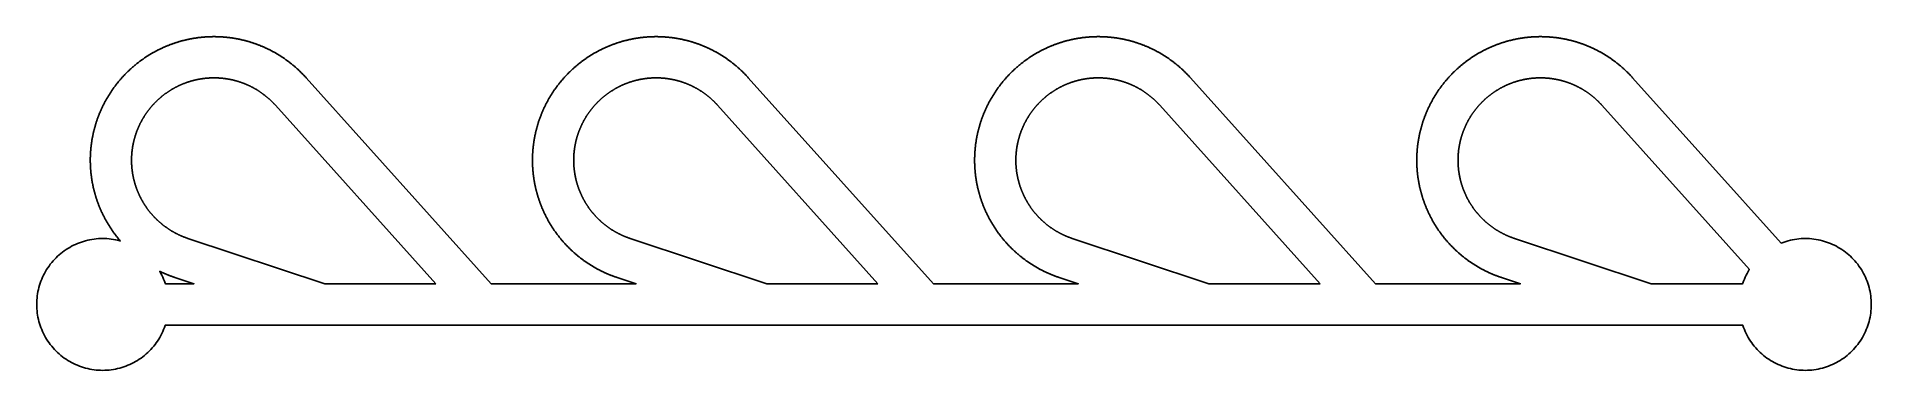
# Model space of a CAD drawing. Header units: millimetres. Extents: x -2.2 to 42.3, y -1.6 to 6.5.
import ezdxf

# ---------------------------------------------------------------- set-up
doc = ezdxf.new("R2010")
doc.units = ezdxf.units.MM

msp = doc.modelspace()

# ---------------------------------------------------------------- linework, layer by layer
for points in [[(0.900783, -0.514303), (0.883145, -0.5636), (0.863902, -0.612293), (0.843077, -0.660331), (0.820692, -0.707662), (0.796769, -0.754235), (0.771336, -0.8), (0.744419, -0.844909), (0.716047, -0.888912), (0.68625, -0.931964), (0.655061, -0.974018), (0.622512, -1.015029), (0.588639, -1.054953), (0.553478, -1.093748), (0.517066, -1.131371), (0.479443, -1.167783), (0.440649, -1.202944), (0.400724, -1.236817), (0.359713, -1.269365), (0.31766, -1.300555), (0.274608, -1.330351), (0.230604, -1.358723), (0.185695, -1.385641), (0.13993, -1.411074), (0.093357, -1.434996), (0.046026, -1.457382), (-0.002011, -1.478207), (-0.050705, -1.497449), (-0.100002, -1.515088), (-0.149849, -1.531105), (-0.200194, -1.545481), (-0.250983, -1.558203), (-0.30216, -1.569256), (-0.353672, -1.578629), (-0.405463, -1.586312), (-0.457477, -1.592296), (-0.50966, -1.596574), (-0.561954, -1.599143), (-0.614305, -1.6), (-0.666655, -1.599143), (-0.71895, -1.596574), (-0.771132, -1.592296), (-0.823147, -1.586312), (-0.874938, -1.578629), (-0.926449, -1.569256), (-0.977627, -1.558203), (-1.028415, -1.545481), (-1.07876, -1.531105), (-1.128608, -1.515088), (-1.177905, -1.497449), (-1.226598, -1.478207), (-1.274636, -1.457382), (-1.321967, -1.434996), (-1.36854, -1.411074), (-1.414305, -1.385641), (-1.459213, -1.358723), (-1.503217, -1.330351), (-1.546269, -1.300555), (-1.588323, -1.269365), (-1.629334, -1.236817), (-1.669258, -1.202944), (-1.708052, -1.167783), (-1.745676, -1.131371), (-1.782087, -1.093748), (-1.817248, -1.054953), (-1.851122, -1.015029), (-1.88367, -0.974018), (-1.914859, -0.931964), (-1.944656, -0.888912), (-1.973028, -0.844909), (-1.999945, -0.8), (-2.025379, -0.754235), (-2.049301, -0.707662), (-2.071687, -0.660331), (-2.092512, -0.612293), (-2.111754, -0.5636), (-2.129393, -0.514303), (-2.145409, -0.464455), (-2.159786, -0.41411), (-2.172508, -0.363322), (-2.183561, -0.312145), (-2.192934, -0.260633), (-2.200617, -0.208842), (-2.2066, -0.156827), (-2.210879, -0.104645), (-2.213448, -0.052351), (-2.214305, 0), (-2.213448, 0.052351), (-2.210879, 0.104645), (-2.2066, 0.156827), (-2.200617, 0.208842), (-2.192934, 0.260633), (-2.183561, 0.312145), (-2.172508, 0.363322), (-2.159786, 0.41411), (-2.145409, 0.464455), (-2.129393, 0.514303), (-2.111754, 0.5636), (-2.092512, 0.612293), (-2.071687, 0.660331), (-2.049301, 0.707662), (-2.025379, 0.754235), (-1.999945, 0.8), (-1.973028, 0.844909), (-1.944656, 0.888912), (-1.914859, 0.931964), (-1.88367, 0.974018), (-1.851122, 1.015029), (-1.817248, 1.054953), (-1.782087, 1.093748), (-1.745676, 1.131371), (-1.708052, 1.167783), (-1.669258, 1.202944), (-1.629334, 1.236817), (-1.588323, 1.269365), (-1.546269, 1.300555), (-1.503217, 1.330351), (-1.459213, 1.358723), (-1.414305, 1.385641), (-1.36854, 1.411074), (-1.321967, 1.434996), (-1.274636, 1.457382), (-1.226598, 1.478207), (-1.177905, 1.497449), (-1.128608, 1.515088), (-1.07876, 1.531105), (-1.028415, 1.545481), (-0.977627, 1.558203), (-0.926449, 1.569256), (-0.874938, 1.578629), (-0.823147, 1.586312), (-0.771132, 1.592296), (-0.71895, 1.596574), (-0.666655, 1.599143), (-0.614305, 1.6), (-0.561954, 1.599143), (-0.50966, 1.596574), (-0.457477, 1.592296), (-0.405463, 1.586312), (-0.353672, 1.578629), (-0.30216, 1.569256), (-0.250983, 1.558203), (-0.200194, 1.545481), (-0.18698, 1.541708), (-0.18902, 1.544067), (-0.198947, 1.555672), (-0.208815, 1.567327), (-0.218623, 1.579032), (-0.228372, 1.590787), (-0.238061, 1.602592), (-0.24769, 1.614446), (-0.257258, 1.626348), (-0.266765, 1.638299), (-0.276212, 1.650299), (-0.285597, 1.662346), (-0.294921, 1.674441), (-0.304183, 1.686583), (-0.313383, 1.698772), (-0.322521, 1.711008), (-0.331597, 1.72329), (-0.34061, 1.735618), (-0.34956, 1.747992), (-0.358447, 1.760412), (-0.367271, 1.772876), (-0.376031, 1.785385), (-0.384727, 1.797939), (-0.39336, 1.810537), (-0.401928, 1.823178), (-0.410431, 1.835863), (-0.41887, 1.848591), (-0.427244, 1.861362), (-0.435553, 1.874175), (-0.443797, 1.887031), (-0.451975, 1.899928), (-0.460087, 1.912867), (-0.468134, 1.925847), (-0.476114, 1.938867), (-0.484028, 1.951929), (-0.491875, 1.96503), (-0.499655, 1.978171), (-0.507368, 1.991351), (-0.515015, 2.004571), (-0.522593, 2.017829), (-0.530105, 2.031126), (-0.537548, 2.044461), (-0.544923, 2.057833), (-0.552231, 2.071243), (-0.55947, 2.08469), (-0.56664, 2.098173), (-0.573742, 2.111693), (-0.580774, 2.125249), (-0.587738, 2.13884), (-0.594632, 2.152467), (-0.601457, 2.166129), (-0.608212, 2.179825), (-0.614898, 2.193556), (-0.621513, 2.20732), (-0.628059, 2.221118), (-0.634534, 2.234949), (-0.640938, 2.248812), (-0.647272, 2.262708), (-0.653535, 2.276637), (-0.659727, 2.290596), (-0.665848, 2.304588), (-0.671897, 2.31861), (-0.677876, 2.332663), (-0.683782, 2.346746), (-0.689617, 2.360859), (-0.69538, 2.375001), (-0.701071, 2.389173), (-0.706689, 2.403373), (-0.712235, 2.417602), (-0.717709, 2.431859), (-0.72311, 2.446144), (-0.728438, 2.460456), (-0.733694, 2.474794), (-0.738876, 2.48916), (-0.743985, 2.503551), (-0.749021, 2.517969), (-0.753983, 2.532412), (-0.758872, 2.546879), (-0.763687, 2.561372), (-0.768428, 2.575889), (-0.773095, 2.59043), (-0.777688, 2.604994), (-0.782207, 2.619582), (-0.786652, 2.634192), (-0.791022, 2.648825), (-0.795318, 2.66348), (-0.799539, 2.678157), (-0.803685, 2.692855), (-0.807756, 2.707574), (-0.811752, 2.722313), (-0.815674, 2.737073), (-0.81952, 2.751852), (-0.823291, 2.766651), (-0.826986, 2.781468), (-0.830606, 2.796305), (-0.83415, 2.811159), (-0.837619, 2.826032), (-0.841012, 2.840921), (-0.844329, 2.855828), (-0.84757, 2.870752), (-0.850736, 2.885692), (-0.853825, 2.900648), (-0.856838, 2.915619), (-0.859774, 2.930606), (-0.862635, 2.945607), (-0.865418, 2.960623), (-0.868126, 2.975652), (-0.870757, 2.990695), (-0.873311, 3.005752), (-0.875789, 3.020821), (-0.87819, 3.035903), (-0.880514, 3.050996), (-0.882761, 3.066102), (-0.884931, 3.081218), (-0.887025, 3.096346), (-0.889041, 3.111484), (-0.89098, 3.126631), (-0.892842, 3.141789), (-0.894627, 3.156956), (-0.896335, 3.172132), (-0.897965, 3.187316), (-0.899518, 3.202508), (-0.900994, 3.217708), (-0.902392, 3.232916), (-0.903713, 3.24813), (-0.904956, 3.263351), (-0.906122, 3.278578), (-0.907211, 3.293811), (-0.908222, 3.309049), (-0.909155, 3.324292), (-0.91001, 3.339539), (-0.910788, 3.354791), (-0.911489, 3.370046), (-0.912112, 3.385305), (-0.912657, 3.400567), (-0.913124, 3.415832), (-0.913513, 3.431098), (-0.913825, 3.446366), (-0.914059, 3.461636), (-0.914216, 3.476907), (-0.914295, 3.492178), (-0.914296, 3.50745), (-0.914219, 3.522721), (-0.914064, 3.537992), (-0.913832, 3.553262), (-0.913522, 3.56853), (-0.913134, 3.583797), (-0.912669, 3.599061), (-0.912126, 3.614323), (-0.911505, 3.629582), (-0.910806, 3.644838), (-0.91003, 3.660089), (-0.909177, 3.675337), (-0.908245, 3.69058), (-0.907236, 3.705818), (-0.90615, 3.721051), (-0.904986, 3.736278), (-0.903744, 3.751499), (-0.902425, 3.766714), (-0.901029, 3.781921), (-0.899555, 3.797122), (-0.898004, 3.812314), (-0.896375, 3.827499), (-0.89467, 3.842675), (-0.892887, 3.857842), (-0.891026, 3.873), (-0.889089, 3.888148), (-0.887075, 3.903286), (-0.884983, 3.918414), (-0.882815, 3.93353), (-0.880569, 3.948636), (-0.878247, 3.96373), (-0.875848, 3.978812), (-0.873372, 3.993881), (-0.87082, 4.008938), (-0.868191, 4.023982), (-0.865485, 4.039012), (-0.862703, 4.054028), (-0.859845, 4.069029), (-0.85691, 4.084016), (-0.853899, 4.098988), (-0.850812, 4.113944), (-0.847648, 4.128884), (-0.844409, 4.143808), (-0.841094, 4.158716), (-0.837703, 4.173606), (-0.834236, 4.188479), (-0.830693, 4.203334), (-0.827075, 4.218171), (-0.823382, 4.232989), (-0.819613, 4.247788), (-0.815768, 4.262568), (-0.811849, 4.277328), (-0.807854, 4.292068), (-0.803785, 4.306787), (-0.79964, 4.321485), (-0.795421, 4.336163), (-0.791127, 4.350818), (-0.786759, 4.365452), (-0.782316, 4.380063), (-0.777799, 4.394651), (-0.773208, 4.409216), (-0.768542, 4.423757), (-0.763803, 4.438275), (-0.75899, 4.452768), (-0.754103, 4.467236), (-0.749142, 4.48168), (-0.744108, 4.496098), (-0.739001, 4.51049), (-0.733821, 4.524856), (-0.728567, 4.539196), (-0.723241, 4.553508), (-0.717841, 4.567793), (-0.712369, 4.582051), (-0.706825, 4.596281), (-0.701208, 4.610482), (-0.695519, 4.624654), (-0.689758, 4.638797), (-0.683925, 4.652911), (-0.67802, 4.666995), (-0.672044, 4.681048), (-0.665996, 4.695071), (-0.659877, 4.709063), (-0.653687, 4.723024), (-0.647425, 4.736953), (-0.641093, 4.75085), (-0.63469, 4.764714), (-0.628217, 4.778546), (-0.621674, 4.792345), (-0.61506, 4.80611), (-0.608376, 4.819841), (-0.601622, 4.833538), (-0.594799, 4.847201), (-0.587907, 4.860828), (-0.580945, 4.87442), (-0.573914, 4.887977), (-0.566814, 4.901498), (-0.559645, 4.914982), (-0.552408, 4.92843), (-0.545102, 4.941841), (-0.537728, 4.955214), (-0.530287, 4.96855), (-0.522777, 4.981848), (-0.5152, 4.995107), (-0.507555, 5.008327), (-0.499844, 5.021509), (-0.492065, 5.034651), (-0.484219, 5.047753), (-0.476307, 5.060815), (-0.468329, 5.073837), (-0.460284, 5.086818), (-0.452173, 5.099757), (-0.443997, 5.112656), (-0.435755, 5.125512), (-0.427448, 5.138326), (-0.419075, 5.151098), (-0.410638, 5.163827), (-0.402136, 5.176514), (-0.393569, 5.189156), (-0.384938, 5.201755), (-0.376244, 5.21431), (-0.367485, 5.22682), (-0.358663, 5.239285), (-0.349777, 5.251706), (-0.340829, 5.264081), (-0.331817, 5.27641), (-0.322743, 5.288694), (-0.313607, 5.300931), (-0.304408, 5.313121), (-0.295147, 5.325264), (-0.285825, 5.33736), (-0.276441, 5.349409), (-0.266996, 5.361409), (-0.25749, 5.373361), (-0.247923, 5.385265), (-0.238296, 5.39712), (-0.228609, 5.408926), (-0.218861, 5.420682), (-0.209054, 5.432388), (-0.199188, 5.444045), (-0.189262, 5.455651), (-0.179277, 5.467206), (-0.169234, 5.47871), (-0.159132, 5.490164), (-0.148972, 5.501565), (-0.138754, 5.512915), (-0.128478, 5.524212), (-0.118146, 5.535457), (-0.107756, 5.546649), (-0.097309, 5.557789), (-0.086805, 5.568875), (-0.076245, 5.579907), (-0.06563, 5.590885), (-0.054958, 5.60181), (-0.044231, 5.612679), (-0.033449, 5.623494), (-0.022612, 5.634254), (-0.01172, 5.644959), (-0.000774, 5.655608), (0.010226, 5.666201), (0.02128, 5.676738), (0.032388, 5.687219), (0.043548, 5.697643), (0.054762, 5.70801), (0.066028, 5.71832), (0.077346, 5.728572), (0.088717, 5.738767), (0.100139, 5.748904), (0.111613, 5.758982), (0.123138, 5.769002), (0.134714, 5.778963), (0.14634, 5.788865), (0.158017, 5.798707), (0.169743, 5.80849), (0.181519, 5.818214), (0.193345, 5.827877), (0.20522, 5.83748), (0.217143, 5.847022), (0.229115, 5.856503), (0.241134, 5.865924), (0.253202, 5.875283), (0.265317, 5.88458), (0.277479, 5.893816), (0.289689, 5.90299), (0.301944, 5.912101), (0.314246, 5.92115), (0.326594, 5.930136), (0.338987, 5.93906), (0.351426, 5.94792), (0.36391, 5.956716), (0.376438, 5.965449), (0.38901, 5.974118), (0.401627, 5.982723), (0.414287, 5.991264), (0.42699, 5.99974), (0.439737, 6.008151), (0.452526, 6.016497), (0.465357, 6.024778), (0.478231, 6.032994), (0.491146, 6.041144), (0.504102, 6.049228), (0.517099, 6.057246), (0.530137, 6.065198), (0.543216, 6.073083), (0.556334, 6.080902), (0.569492, 6.088654), (0.582689, 6.096338), (0.595925, 6.103956), (0.6092, 6.111506), (0.622513, 6.118988), (0.635864, 6.126402), (0.649252, 6.133749), (0.662678, 6.141027), (0.676141, 6.148236), (0.68964, 6.155377), (0.703175, 6.16245), (0.716746, 6.169453), (0.730353, 6.176387), (0.743994, 6.183252), (0.757671, 6.190047), (0.771382, 6.196772), (0.785127, 6.203428), (0.798905, 6.210013), (0.812717, 6.216529), (0.826562, 6.222973), (0.84044, 6.229348), (0.85435, 6.235651), (0.868292, 6.241884), (0.882265, 6.248046), (0.896269, 6.254136), (0.910305, 6.260155), (0.924371, 6.266103), (0.938466, 6.271979), (0.952592, 6.277783), (0.966747, 6.283515), (0.980931, 6.289175), (0.995144, 6.294762), (1.009384, 6.300278), (1.023653, 6.30572), (1.03795, 6.31109), (1.052273, 6.316387), (1.066623, 6.321612), (1.081, 6.326763), (1.095402, 6.33184), (1.109831, 6.336845), (1.124284, 6.341776), (1.138763, 6.346633), (1.153266, 6.351416), (1.167793, 6.356126), (1.182344, 6.360762), (1.196918, 6.365323), (1.211516, 6.36981), (1.226136, 6.374223), (1.240778, 6.378561), (1.255443, 6.382825), (1.270128, 6.387014), (1.284835, 6.391128), (1.299563, 6.395168), (1.314311, 6.399132), (1.329079, 6.403021), (1.343867, 6.406835), (1.358674, 6.410574), (1.373499, 6.414237), (1.388343, 6.417825), (1.403206, 6.421337), (1.418086, 6.424773), (1.432983, 6.428134), (1.447897, 6.431418), (1.462827, 6.434627), (1.477774, 6.43776), (1.492737, 6.440816), (1.507715, 6.443797), (1.522708, 6.446701), (1.537715, 6.449528), (1.552737, 6.45228), (1.567772, 6.454954), (1.582821, 6.457553), (1.597883, 6.460074), (1.612958, 6.462519), (1.628044, 6.464887), (1.643143, 6.467178), (1.658253, 6.469393), (1.673375, 6.47153), (1.688506, 6.473591), (1.703649, 6.475574), (1.718801, 6.47748), (1.733962, 6.479309), (1.749133, 6.481061), (1.764313, 6.482736), (1.7795, 6.484333), (1.794696, 6.485853), (1.809899, 6.487296), (1.82511, 6.488661), (1.840327, 6.489949), (1.85555, 6.491159), (1.87078, 6.492292), (1.886015, 6.493347), (1.901255, 6.494325), (1.9165, 6.495225), (1.931749, 6.496048), (1.947003, 6.496792), (1.96226, 6.49746), (1.97752, 6.498049), (1.992783, 6.498561), (2.008048, 6.498995), (2.023316, 6.499351), (2.038585, 6.49963), (2.053855, 6.499831), (2.069126, 6.499954), (2.084397, 6.5), (2.099669, 6.499967), (2.11494, 6.499857), (2.13021, 6.49967), (2.14548, 6.499404), (2.160747, 6.499061), (2.176013, 6.49864), (2.191277, 6.498142), (2.206537, 6.497565), (2.221795, 6.496911), (2.237049, 6.49618), (2.252299, 6.49537), (2.267545, 6.494483), (2.282786, 6.493519), (2.298022, 6.492477), (2.313252, 6.491357), (2.328477, 6.49016), (2.343695, 6.488885), (2.358906, 6.487533), (2.374111, 6.486104), (2.389308, 6.484597), (2.404497, 6.483013), (2.419678, 6.481351), (2.43485, 6.479613), (2.450013, 6.477797), (2.465167, 6.475903), (2.480311, 6.473933), (2.495445, 6.471886), (2.510568, 6.469761), (2.52568, 6.46756), (2.540781, 6.465282), (2.55587, 6.462927), (2.570946, 6.460495), (2.58601, 6.457987), (2.601061, 6.455401), (2.616099, 6.45274), (2.631123, 6.450001), (2.646133, 6.447187), (2.661129, 6.444296), (2.676109, 6.441328), (2.691074, 6.438285), (2.706024, 6.435165), (2.720957, 6.431969), (2.735874, 6.428697), (2.750774, 6.42535), (2.765657, 6.421926), (2.780522, 6.418427), (2.79537, 6.414852), (2.810198, 6.411202), (2.825009, 6.407476), (2.839799, 6.403675), (2.854571, 6.399798), (2.869322, 6.395847), (2.884053, 6.39182), (2.898764, 6.387719), (2.913453, 6.383542), (2.928121, 6.379291), (2.942767, 6.374966), (2.957391, 6.370565), (2.971993, 6.366091), (2.986571, 6.361542), (3.001126, 6.356919), (3.015657, 6.352222), (3.030164, 6.347451), (3.044647, 6.342606), (3.059105, 6.337688), (3.073538, 6.332696), (3.087945, 6.327631), (3.102326, 6.322492), (3.11668, 6.317281), (3.131008, 6.311996), (3.145309, 6.306638), (3.159583, 6.301208), (3.173828, 6.295705), (3.188046, 6.29013), (3.202235, 6.284482), (3.216395, 6.278762), (3.230525, 6.27297), (3.244626, 6.267107), (3.258697, 6.261171), (3.272738, 6.255164), (3.286748, 6.249086), (3.300726, 6.242936), (3.314673, 6.236716), (3.328589, 6.230424), (3.342472, 6.224062), (3.356322, 6.217629), (3.37014, 6.211126), (3.383924, 6.204552), (3.397675, 6.197908), (3.411392, 6.191195), (3.425074, 6.184411), (3.438722, 6.177558), (3.452334, 6.170636), (3.465911, 6.163645), (3.479453, 6.156584), (3.492958, 6.149455), (3.506427, 6.142257), (3.519859, 6.13499), (3.533254, 6.127656), (3.546611, 6.120253), (3.559931, 6.112782), (3.573212, 6.105244), (3.586455, 6.097638), (3.599658, 6.089964), (3.612823, 6.082224), (3.625948, 6.074417), (3.639033, 6.066543), (3.652078, 6.058602), (3.665082, 6.050595), (3.678046, 6.042522), (3.690968, 6.034384), (3.703848, 6.026179), (3.716687, 6.017909), (3.729483, 6.009574), (3.742237, 6.001174), (3.754947, 5.992709), (3.767615, 5.984179), (3.780239, 5.975585), (3.792819, 5.966927), (3.805355, 5.958205), (3.817846, 5.949419), (3.830292, 5.94057), (3.842693, 5.931657), (3.855049, 5.922682), (3.867359, 5.913644), (3.879622, 5.904543), (3.891839, 5.89538), (3.904009, 5.886154), (3.916133, 5.876867), (3.928208, 5.867519), (3.940236, 5.858109), (3.952216, 5.848638), (3.964148, 5.839106), (3.976031, 5.829513), (3.987865, 5.81986), (3.999649, 5.810147), (4.011384, 5.800374), (4.023069, 5.790542), (4.034704, 5.78065), (4.046289, 5.770699), (4.057822, 5.760689), (4.069305, 5.750621), (4.080736, 5.740494), (4.092115, 5.730309), (4.103443, 5.720067), (4.114718, 5.709767), (4.12594, 5.699409), (4.13711, 5.688995), (4.148226, 5.678524), (4.159289, 5.667996), (4.170299, 5.657412), (4.181254, 5.646773), (4.192155, 5.636078), (4.203001, 5.625327), (4.213793, 5.614521), (4.224529, 5.603661), (4.23521, 5.592746), (4.245836, 5.581777), (4.256405, 5.570753), (4.266918, 5.559677), (4.277374, 5.548546), (4.287774, 5.537363), (4.298117, 5.526127), (4.308402, 5.514838), (4.31863, 5.503498), (8.808012, 0.5), (12.322316, 0.5), (11.861432, 0.65325), (11.846953, 0.658105), (11.832499, 0.663034), (11.81807, 0.668037), (11.803666, 0.673113), (11.789289, 0.678262), (11.774938, 0.683484), (11.760614, 0.68878), (11.746317, 0.694148), (11.732048, 0.699589), (11.717806, 0.705102), (11.703593, 0.710688), (11.689408, 0.716346), (11.675253, 0.722077), (11.661126, 0.727879), (11.64703, 0.733753), (11.632963, 0.739699), (11.618927, 0.745716), (11.604922, 0.751805), (11.590948, 0.757965), (11.577005, 0.764196), (11.563095, 0.770498), (11.549216, 0.776871), (11.53537, 0.783314), (11.521558, 0.789827), (11.507778, 0.796411), (11.494032, 0.803065), (11.480321, 0.809789), (11.466643, 0.816582), (11.453001, 0.823445), (11.439393, 0.830378), (11.425821, 0.837379), (11.412285, 0.84445), (11.398785, 0.851589), (11.385322, 0.858797), (11.371895, 0.866073), (11.358506, 0.873418), (11.345154, 0.880831), (11.33184, 0.888311), (11.318564, 0.89586), (11.305327, 0.903475), (11.292129, 0.911159), (11.27897, 0.918909), (11.265851, 0.926726), (11.252772, 0.934609), (11.239733, 0.94256), (11.226734, 0.950576), (11.213777, 0.958659), (11.200861, 0.966807), (11.187987, 0.975021), (11.175154, 0.9833), (11.162364, 0.991645), (11.149617, 1.000055), (11.136912, 1.008529), (11.124251, 1.017068), (11.111633, 1.025672), (11.09906, 1.034339), (11.086531, 1.04307), (11.074046, 1.051865), (11.061606, 1.060724), (11.049212, 1.069646), (11.036863, 1.07863), (11.02456, 1.087678), (11.012303, 1.096788), (11.000093, 1.10596), (10.987929, 1.115194), (10.975813, 1.12449), (10.963744, 1.133848), (10.951723, 1.143266), (10.93975, 1.152746), (10.927826, 1.162287), (10.91595, 1.171889), (10.904123, 1.18155), (10.892346, 1.191272), (10.880618, 1.201054), (10.86894, 1.210895), (10.857313, 1.220795), (10.845736, 1.230755), (10.834209, 1.240773), (10.822734, 1.25085), (10.811311, 1.260985), (10.799939, 1.271179), (10.788619, 1.28143), (10.777352, 1.291738), (10.766137, 1.302104), (10.754975, 1.312526), (10.743866, 1.323006), (10.732811, 1.333541), (10.72181, 1.344133), (10.710862, 1.354781), (10.699969, 1.365484), (10.689131, 1.376243), (10.678347, 1.387057), (10.667619, 1.397925), (10.656946, 1.408848), (10.646329, 1.419825), (10.635768, 1.430856), (10.625263, 1.441941), (10.614815, 1.453079), (10.604423, 1.46427), (10.594089, 1.475513), (10.583812, 1.48681), (10.573592, 1.498158), (10.563431, 1.509558), (10.553328, 1.52101), (10.543283, 1.532513), (10.533297, 1.544067), (10.52337, 1.555672), (10.513502, 1.567327), (10.503693, 1.579032), (10.493944, 1.590787), (10.484255, 1.602592), (10.474627, 1.614446), (10.465059, 1.626348), (10.455551, 1.638299), (10.446105, 1.650299), (10.436719, 1.662346), (10.427395, 1.674441), (10.418133, 1.686583), (10.408933, 1.698772), (10.399795, 1.711008), (10.390719, 1.72329), (10.381706, 1.735618), (10.372756, 1.747992), (10.363869, 1.760412), (10.355045, 1.772876), (10.346285, 1.785385), (10.337589, 1.797939), (10.328957, 1.810537), (10.320388, 1.823178), (10.311885, 1.835863), (10.303446, 1.848591), (10.295072, 1.861362), (10.286763, 1.874175), (10.278519, 1.887031), (10.270341, 1.899928), (10.262229, 1.912867), (10.254183, 1.925847), (10.246203, 1.938867), (10.238289, 1.951929), (10.230442, 1.96503), (10.222661, 1.978171), (10.214948, 1.991351), (10.207302, 2.004571), (10.199723, 2.017829), (10.192212, 2.031126), (10.184768, 2.044461), (10.177393, 2.057833), (10.170086, 2.071243), (10.162847, 2.08469), (10.155676, 2.098173), (10.148575, 2.111693), (10.141542, 2.125249), (10.134578, 2.13884), (10.127684, 2.152467), (10.120859, 2.166129), (10.114104, 2.179825), (10.107418, 2.193556), (10.100803, 2.20732), (10.094258, 2.221118), (10.087783, 2.234949), (10.081378, 2.248812), (10.075044, 2.262708), (10.068781, 2.276637), (10.062589, 2.290596), (10.056468, 2.304588), (10.050419, 2.31861), (10.044441, 2.332663), (10.038534, 2.346746), (10.032699, 2.360859), (10.026937, 2.375001), (10.021246, 2.389173), (10.015627, 2.403373), (10.010081, 2.417602), (10.004607, 2.431859), (9.999206, 2.446144), (9.993878, 2.460456), (9.988623, 2.474794), (9.98344, 2.48916), (9.978331, 2.503551), (9.973296, 2.517969), (9.968333, 2.532412), (9.963445, 2.546879), (9.95863, 2.561372), (9.953888, 2.575889), (9.949221, 2.59043), (9.944628, 2.604994), (9.940109, 2.619582), (9.935665, 2.634192), (9.931294, 2.648825), (9.926999, 2.66348), (9.922778, 2.678157), (9.918632, 2.692855), (9.91456, 2.707574), (9.910564, 2.722313), (9.906643, 2.737073), (9.902797, 2.751852), (9.899026, 2.766651), (9.89533, 2.781468), (9.89171, 2.796305), (9.888166, 2.811159), (9.884697, 2.826032), (9.881304, 2.840921), (9.877987, 2.855828), (9.874746, 2.870752), (9.871581, 2.885692), (9.868492, 2.900648), (9.865479, 2.915619), (9.862542, 2.930606), (9.859682, 2.945607), (9.856898, 2.960623), (9.85419, 2.975652), (9.851559, 2.990695), (9.849005, 3.005752), (9.846528, 3.020821), (9.844127, 3.035903), (9.841803, 3.050996), (9.839555, 3.066102), (9.837385, 3.081218), (9.835292, 3.096346), (9.833275, 3.111484), (9.831336, 3.126631), (9.829474, 3.141789), (9.827689, 3.156956), (9.825982, 3.172132), (9.824351, 3.187316), (9.822798, 3.202508), (9.821322, 3.217708), (9.819924, 3.232916), (9.818603, 3.24813), (9.81736, 3.263351), (9.816194, 3.278578), (9.815106, 3.293811), (9.814095, 3.309049), (9.813162, 3.324292), (9.812306, 3.339539), (9.811528, 3.354791), (9.810828, 3.370046), (9.810205, 3.385305), (9.80966, 3.400567), (9.809192, 3.415832), (9.808803, 3.431098), (9.808491, 3.446366), (9.808257, 3.461636), (9.8081, 3.476907), (9.808022, 3.492178), (9.808021, 3.50745), (9.808098, 3.522721), (9.808252, 3.537992), (9.808484, 3.553262), (9.808794, 3.56853), (9.809182, 3.583797), (9.809648, 3.599061), (9.810191, 3.614323), (9.810811, 3.629582), (9.81151, 3.644838), (9.812286, 3.660089), (9.81314, 3.675337), (9.814071, 3.69058), (9.81508, 3.705818), (9.816167, 3.721051), (9.817331, 3.736278), (9.818572, 3.751499), (9.819891, 3.766714), (9.821288, 3.781921), (9.822761, 3.797122), (9.824313, 3.812314), (9.825941, 3.827499), (9.827647, 3.842675), (9.82943, 3.857842), (9.83129, 3.873), (9.833227, 3.888148), (9.835242, 3.903286), (9.837333, 3.918414), (9.839502, 3.93353), (9.841747, 3.948636), (9.844069, 3.96373), (9.846468, 3.978812), (9.848944, 3.993881), (9.851496, 4.008938), (9.854125, 4.023982), (9.856831, 4.039012), (9.859613, 4.054028), (9.862472, 4.069029), (9.865406, 4.084016), (9.868417, 4.098988), (9.871505, 4.113944), (9.874668, 4.128884), (9.877907, 4.143808), (9.881223, 4.158716), (9.884614, 4.173606), (9.888081, 4.188479), (9.891623, 4.203334), (9.895241, 4.218171), (9.898935, 4.232989), (9.902704, 4.247788), (9.906548, 4.262568), (9.910467, 4.277328), (9.914462, 4.292068), (9.918532, 4.306787), (9.922676, 4.321485), (9.926895, 4.336163), (9.931189, 4.350818), (9.935557, 4.365452), (9.94, 4.380063), (9.944517, 4.394651), (9.949108, 4.409216), (9.953774, 4.423757), (9.958513, 4.438275), (9.963326, 4.452768), (9.968213, 4.467236), (9.973174, 4.48168), (9.978208, 4.496098), (9.983315, 4.51049), (9.988496, 4.524856), (9.993749, 4.539196), (9.999076, 4.553508), (10.004475, 4.567793), (10.009947, 4.582051), (10.015491, 4.596281), (10.021108, 4.610482), (10.026797, 4.624654), (10.032558, 4.638797), (10.038391, 4.652911), (10.044296, 4.666995), (10.050272, 4.681048), (10.05632, 4.695071), (10.062439, 4.709063), (10.06863, 4.723024), (10.074891, 4.736953), (10.081223, 4.75085), (10.087626, 4.764714), (10.094099, 4.778546), (10.100643, 4.792345), (10.107257, 4.80611), (10.11394, 4.819841), (10.120694, 4.833538), (10.127517, 4.847201), (10.13441, 4.860828), (10.141372, 4.87442), (10.148403, 4.887977), (10.155503, 4.901498), (10.162671, 4.914982), (10.169909, 4.92843), (10.177214, 4.941841), (10.184588, 4.955214), (10.19203, 4.96855), (10.199539, 4.981848), (10.207116, 4.995107), (10.214761, 5.008327), (10.222473, 5.021509), (10.230251, 5.034651), (10.238097, 5.047753), (10.246009, 5.060815), (10.253988, 5.073837), (10.262032, 5.086818), (10.270143, 5.099757), (10.278319, 5.112656), (10.286561, 5.125512), (10.294869, 5.138326), (10.303241, 5.151098), (10.311679, 5.163827), (10.320181, 5.176514), (10.328747, 5.189156), (10.337378, 5.201755), (10.346073, 5.21431), (10.354831, 5.22682), (10.363654, 5.239285), (10.372539, 5.251706), (10.381488, 5.264081), (10.390499, 5.27641), (10.399573, 5.288694), (10.40871, 5.300931), (10.417909, 5.313121), (10.427169, 5.325264), (10.436492, 5.33736), (10.445875, 5.349409), (10.45532, 5.361409), (10.464826, 5.373361), (10.474393, 5.385265), (10.48402, 5.39712), (10.493708, 5.408926), (10.503455, 5.420682), (10.513262, 5.432388), (10.523129, 5.444045), (10.533054, 5.455651), (10.543039, 5.467206), (10.553083, 5.47871), (10.563184, 5.490164), (10.573344, 5.501565), (10.583562, 5.512915), (10.593838, 5.524212), (10.604171, 5.535457), (10.614561, 5.546649), (10.625008, 5.557789), (10.635511, 5.568875), (10.646071, 5.579907), (10.656687, 5.590885), (10.667358, 5.60181), (10.678085, 5.612679), (10.688867, 5.623494), (10.699705, 5.634254), (10.710596, 5.644959), (10.721542, 5.655608), (10.732542, 5.666201), (10.743596, 5.676738), (10.754704, 5.687219), (10.765864, 5.697643), (10.777078, 5.70801), (10.788344, 5.71832), (10.799663, 5.728572), (10.811033, 5.738767), (10.822456, 5.748904), (10.833929, 5.758982), (10.845454, 5.769002), (10.85703, 5.778963), (10.868656, 5.788865), (10.880333, 5.798707), (10.89206, 5.80849), (10.903836, 5.818214), (10.915661, 5.827877), (10.927536, 5.83748), (10.939459, 5.847022), (10.951431, 5.856503), (10.963451, 5.865924), (10.975518, 5.875283), (10.987634, 5.88458), (10.999796, 5.893816), (11.012005, 5.90299), (11.024261, 5.912101), (11.036563, 5.92115), (11.04891, 5.930136), (11.061304, 5.93906), (11.073742, 5.94792), (11.086226, 5.956716), (11.098754, 5.965449), (11.111327, 5.974118), (11.123943, 5.982723), (11.136603, 5.991264), (11.149307, 5.99974), (11.162053, 6.008151), (11.174842, 6.016497), (11.187674, 6.024778), (11.200547, 6.032994), (11.213462, 6.041144), (11.226418, 6.049228), (11.239416, 6.057246), (11.252454, 6.065198), (11.265532, 6.073083), (11.27865, 6.080902), (11.291808, 6.088654), (11.305005, 6.096338), (11.318241, 6.103956), (11.331516, 6.111506), (11.344829, 6.118988), (11.35818, 6.126402), (11.371569, 6.133749), (11.384994, 6.141027), (11.398457, 6.148236), (11.411956, 6.155377), (11.425491, 6.16245), (11.439062, 6.169453), (11.452669, 6.176387), (11.466311, 6.183252), (11.479987, 6.190047), (11.493698, 6.196772), (11.507443, 6.203428), (11.521222, 6.210013), (11.535034, 6.216529), (11.548879, 6.222973), (11.562756, 6.229348), (11.576666, 6.235651), (11.590608, 6.241884), (11.604581, 6.248046), (11.618586, 6.254136), (11.632621, 6.260155), (11.646687, 6.266103), (11.660783, 6.271979), (11.674908, 6.277783), (11.689063, 6.283515), (11.703247, 6.289175), (11.71746, 6.294762), (11.731701, 6.300278), (11.74597, 6.30572), (11.760266, 6.31109), (11.774589, 6.316387), (11.788939, 6.321612), (11.803316, 6.326763), (11.817719, 6.33184), (11.832147, 6.336845), (11.846601, 6.341776), (11.861079, 6.346633), (11.875582, 6.351416), (11.890109, 6.356126), (11.90466, 6.360762), (11.919235, 6.365323), (11.933832, 6.36981), (11.948452, 6.374223), (11.963095, 6.378561), (11.977759, 6.382825), (11.992445, 6.387014), (12.007152, 6.391128), (12.021879, 6.395168), (12.036627, 6.399132), (12.051395, 6.403021), (12.066183, 6.406835), (12.08099, 6.410574), (12.095816, 6.414237), (12.11066, 6.417825), (12.125522, 6.421337), (12.140402, 6.424773), (12.155299, 6.428134), (12.170213, 6.431418), (12.185144, 6.434627), (12.200091, 6.43776), (12.215053, 6.440816), (12.230031, 6.443797), (12.245024, 6.446701), (12.260031, 6.449528), (12.275053, 6.45228), (12.290089, 6.454954), (12.305137, 6.457553), (12.320199, 6.460074), (12.335274, 6.462519), (12.350361, 6.464887), (12.365459, 6.467178), (12.38057, 6.469393), (12.395691, 6.47153), (12.410823, 6.473591), (12.425965, 6.475574), (12.441117, 6.47748), (12.456279, 6.479309), (12.471449, 6.481061), (12.486629, 6.482736), (12.501817, 6.484333), (12.517012, 6.485853), (12.532216, 6.487296), (12.547426, 6.488661), (12.562643, 6.489949), (12.577867, 6.491159), (12.593096, 6.492292), (12.608331, 6.493347), (12.623571, 6.494325), (12.638816, 6.495225), (12.654066, 6.496048), (12.669319, 6.496792), (12.684576, 6.49746), (12.699836, 6.498049), (12.715099, 6.498561), (12.730365, 6.498995), (12.745632, 6.499351), (12.760901, 6.49963), (12.776171, 6.499831), (12.791442, 6.499954), (12.806714, 6.5), (12.821985, 6.499967), (12.837256, 6.499857), (12.852527, 6.49967), (12.867796, 6.499404), (12.883064, 6.499061), (12.89833, 6.49864), (12.913593, 6.498142), (12.928854, 6.497565), (12.944111, 6.496911), (12.959365, 6.49618), (12.974615, 6.49537), (12.989861, 6.494483), (13.005102, 6.493519), (13.020338, 6.492477), (13.035568, 6.491357), (13.050793, 6.49016), (13.066011, 6.488885), (13.081223, 6.487533), (13.096427, 6.486104), (13.111624, 6.484597), (13.126814, 6.483013), (13.141994, 6.481351), (13.157167, 6.479613), (13.17233, 6.477797), (13.187484, 6.475903), (13.202627, 6.473933), (13.217761, 6.471886), (13.232884, 6.469761), (13.247996, 6.46756), (13.263097, 6.465282), (13.278186, 6.462927), (13.293263, 6.460495), (13.308327, 6.457987), (13.323378, 6.455401), (13.338416, 6.45274), (13.35344, 6.450001), (13.36845, 6.447187), (13.383445, 6.444296), (13.398425, 6.441328), (13.413391, 6.438285), (13.42834, 6.435165), (13.443273, 6.431969), (13.45819, 6.428697), (13.473091, 6.42535), (13.487973, 6.421926), (13.502839, 6.418427), (13.517686, 6.414852), (13.532515, 6.411202), (13.547325, 6.407476), (13.562116, 6.403675), (13.576887, 6.399798), (13.591639, 6.395847), (13.60637, 6.39182), (13.62108, 6.387719), (13.63577, 6.383542), (13.650438, 6.379291), (13.665084, 6.374966), (13.679708, 6.370565), (13.694309, 6.366091), (13.708887, 6.361542), (13.723442, 6.356919), (13.737974, 6.352222), (13.752481, 6.347451), (13.766963, 6.342606), (13.781421, 6.337688), (13.795854, 6.332696), (13.810261, 6.327631), (13.824642, 6.322492), (13.838997, 6.317281), (13.853325, 6.311996), (13.867626, 6.306638), (13.881899, 6.301208), (13.896145, 6.295705), (13.910362, 6.29013), (13.924551, 6.284482), (13.938711, 6.278762), (13.952842, 6.27297), (13.966943, 6.267107), (13.981014, 6.261171), (13.995054, 6.255164), (14.009064, 6.249086), (14.023043, 6.242936), (14.03699, 6.236716), (14.050905, 6.230424), (14.064788, 6.224062), (14.078639, 6.217629), (14.092456, 6.211126), (14.106241, 6.204552), (14.119991, 6.197908), (14.133708, 6.191195), (14.14739, 6.184411), (14.161038, 6.177558), (14.174651, 6.170636), (14.188228, 6.163645), (14.201769, 6.156584), (14.215274, 6.149455), (14.228743, 6.142257), (14.242175, 6.13499), (14.25557, 6.127656), (14.268927, 6.120253), (14.282247, 6.112782), (14.295528, 6.105244), (14.308771, 6.097638), (14.321975, 6.089964), (14.335139, 6.082224), (14.348264, 6.074417), (14.361349, 6.066543), (14.374394, 6.058602), (14.387399, 6.050595), (14.400362, 6.042522), (14.413284, 6.034384), (14.426164, 6.026179), (14.439003, 6.017909), (14.451799, 6.009574), (14.464553, 6.001174), (14.477264, 5.992709), (14.489931, 5.984179), (14.502555, 5.975585), (14.515135, 5.966927), (14.527671, 5.958205), (14.540162, 5.949419), (14.552608, 5.94057), (14.56501, 5.931657), (14.577365, 5.922682), (14.589675, 5.913644), (14.601938, 5.904543), (14.614156, 5.89538), (14.626326, 5.886154), (14.638449, 5.876867), (14.650525, 5.867519), (14.662553, 5.858109), (14.674533, 5.848638), (14.686464, 5.839106), (14.698347, 5.829513), (14.710181, 5.81986), (14.721966, 5.810147), (14.733701, 5.800374), (14.745386, 5.790542), (14.757021, 5.78065), (14.768605, 5.770699), (14.780139, 5.760689), (14.791621, 5.750621), (14.803052, 5.740494), (14.814431, 5.730309), (14.825759, 5.720067), (14.837034, 5.709767), (14.848256, 5.699409), (14.859426, 5.688995), (14.870543, 5.678524), (14.881606, 5.667996), (14.892615, 5.657412), (14.90357, 5.646773), (14.914471, 5.636078), (14.925318, 5.625327), (14.936109, 5.614521), (14.946846, 5.603661), (14.957527, 5.592746), (14.968152, 5.581777), (14.978721, 5.570753), (14.989234, 5.559677), (14.999691, 5.548546), (15.01009, 5.537363), (15.020433, 5.526127), (15.030718, 5.514838), (15.040946, 5.503498), (19.530328, 0.5), (23.044633, 0.5), (22.583748, 0.65325), (22.569269, 0.658105), (22.554815, 0.663034), (22.540386, 0.668037), (22.525983, 0.673113), (22.511606, 0.678262), (22.497255, 0.683484), (22.482931, 0.68878), (22.468634, 0.694148), (22.454364, 0.699589), (22.440123, 0.705102), (22.425909, 0.710688), (22.411725, 0.716346), (22.397569, 0.722077), (22.383443, 0.727879), (22.369346, 0.733753), (22.35528, 0.739699), (22.341243, 0.745716), (22.327238, 0.751805), (22.313264, 0.757965), (22.299322, 0.764196), (22.285411, 0.770498), (22.271532, 0.776871), (22.257687, 0.783314), (22.243874, 0.789827), (22.230094, 0.796411), (22.216349, 0.803065), (22.202637, 0.809789), (22.18896, 0.816582), (22.175317, 0.823445), (22.16171, 0.830378), (22.148138, 0.837379), (22.134601, 0.84445), (22.121101, 0.851589), (22.107638, 0.858797), (22.094211, 0.866073), (22.080822, 0.873418), (22.06747, 0.880831), (22.054156, 0.888311), (22.040881, 0.89586), (22.027644, 0.903475), (22.014445, 0.911159), (22.001287, 0.918909), (21.988167, 0.926726), (21.975088, 0.934609), (21.962049, 0.94256), (21.949051, 0.950576), (21.936093, 0.958659), (21.923177, 0.966807), (21.910303, 0.975021), (21.897471, 0.9833), (21.88468, 0.991645), (21.871933, 1.000055), (21.859228, 1.008529), (21.846567, 1.017068), (21.83395, 1.025672), (21.821376, 1.034339), (21.808847, 1.04307), (21.796362, 1.051865), (21.783922, 1.060724), (21.771528, 1.069646), (21.759179, 1.07863), (21.746876, 1.087678), (21.734619, 1.096788), (21.722409, 1.10596), (21.710245, 1.115194), (21.698129, 1.12449), (21.68606, 1.133848), (21.674039, 1.143266), (21.662066, 1.152746), (21.650142, 1.162287), (21.638266, 1.171889), (21.626439, 1.18155), (21.614662, 1.191272), (21.602934, 1.201054), (21.591257, 1.210895), (21.579629, 1.220795), (21.568052, 1.230755), (21.556526, 1.240773), (21.545051, 1.25085), (21.533627, 1.260985), (21.522255, 1.271179), (21.510936, 1.28143), (21.499668, 1.291738), (21.488453, 1.302104), (21.477291, 1.312526), (21.466183, 1.323006), (21.455127, 1.333541), (21.444126, 1.344133), (21.433178, 1.354781), (21.422285, 1.365484), (21.411447, 1.376243), (21.400663, 1.387057), (21.389935, 1.397925), (21.379262, 1.408848), (21.368645, 1.419825), (21.358084, 1.430856), (21.347579, 1.441941), (21.337131, 1.453079), (21.326739, 1.46427), (21.316405, 1.475513), (21.306128, 1.48681), (21.295909, 1.498158), (21.285747, 1.509558), (21.275644, 1.52101), (21.265599, 1.532513), (21.255613, 1.544067), (21.245686, 1.555672), (21.235818, 1.567327), (21.226009, 1.579032), (21.216261, 1.590787), (21.206572, 1.602592), (21.196943, 1.614446), (21.187375, 1.626348), (21.177867, 1.638299), (21.168421, 1.650299), (21.159036, 1.662346), (21.149712, 1.674441), (21.14045, 1.686583), (21.131249, 1.698772), (21.122111, 1.711008), (21.113036, 1.72329), (21.104023, 1.735618), (21.095072, 1.747992), (21.086185, 1.760412), (21.077362, 1.772876), (21.068602, 1.785385), (21.059905, 1.797939), (21.051273, 1.810537), (21.042705, 1.823178), (21.034201, 1.835863), (21.025762, 1.848591), (21.017388, 1.861362), (21.009079, 1.874175), (21.000836, 1.887031), (20.992658, 1.899928), (20.984545, 1.912867), (20.976499, 1.925847), (20.968519, 1.938867), (20.960605, 1.951929), (20.952758, 1.96503), (20.944978, 1.978171), (20.937264, 1.991351), (20.929618, 2.004571), (20.922039, 2.017829), (20.914528, 2.031126), (20.907085, 2.044461), (20.899709, 2.057833), (20.892402, 2.071243), (20.885163, 2.08469), (20.877993, 2.098173), (20.870891, 2.111693), (20.863858, 2.125249), (20.856895, 2.13884), (20.85, 2.152467), (20.843176, 2.166129), (20.83642, 2.179825), (20.829735, 2.193556), (20.823119, 2.20732), (20.816574, 2.221118), (20.810099, 2.234949), (20.803695, 2.248812), (20.797361, 2.262708), (20.791098, 2.276637), (20.784906, 2.290596), (20.778785, 2.304588), (20.772735, 2.31861), (20.766757, 2.332663), (20.760851, 2.346746), (20.755016, 2.360859), (20.749253, 2.375001), (20.743562, 2.389173), (20.737944, 2.403373), (20.732397, 2.417602), (20.726924, 2.431859), (20.721523, 2.446144), (20.716194, 2.460456), (20.710939, 2.474794), (20.705757, 2.48916), (20.700648, 2.503551), (20.695612, 2.517969), (20.69065, 2.532412), (20.685761, 2.546879), (20.680946, 2.561372), (20.676205, 2.575889), (20.671538, 2.59043), (20.666944, 2.604994), (20.662425, 2.619582), (20.657981, 2.634192), (20.653611, 2.648825), (20.649315, 2.66348), (20.645094, 2.678157), (20.640948, 2.692855), (20.636877, 2.707574), (20.63288, 2.722313), (20.628959, 2.737073), (20.625113, 2.751852), (20.621342, 2.766651), (20.617647, 2.781468), (20.614027, 2.796305), (20.610482, 2.811159), (20.607014, 2.826032), (20.603621, 2.840921), (20.600303, 2.855828), (20.597062, 2.870752), (20.593897, 2.885692), (20.590808, 2.900648), (20.587795, 2.915619), (20.584858, 2.930606), (20.581998, 2.945607), (20.579214, 2.960623), (20.576507, 2.975652), (20.573876, 2.990695), (20.571321, 3.005752), (20.568844, 3.020821), (20.566443, 3.035903), (20.564119, 3.050996), (20.561872, 3.066102), (20.559701, 3.081218), (20.557608, 3.096346), (20.555592, 3.111484), (20.553653, 3.126631), (20.551791, 3.141789), (20.550006, 3.156956), (20.548298, 3.172132), (20.546668, 3.187316), (20.545115, 3.202508), (20.543639, 3.217708), (20.542241, 3.232916), (20.54092, 3.24813), (20.539676, 3.263351), (20.53851, 3.278578), (20.537422, 3.293811), (20.536411, 3.309049), (20.535478, 3.324292), (20.534622, 3.339539), (20.533844, 3.354791), (20.533144, 3.370046), (20.532521, 3.385305), (20.531976, 3.400567), (20.531509, 3.415832), (20.531119, 3.431098), (20.530807, 3.446366), (20.530573, 3.461636), (20.530417, 3.476907), (20.530338, 3.492178), (20.530337, 3.50745), (20.530414, 3.522721), (20.530568, 3.537992), (20.530801, 3.553262), (20.531111, 3.56853), (20.531498, 3.583797), (20.531964, 3.599061), (20.532507, 3.614323), (20.533128, 3.629582), (20.533826, 3.644838), (20.534602, 3.660089), (20.535456, 3.675337), (20.536387, 3.69058), (20.537396, 3.705818), (20.538483, 3.721051), (20.539647, 3.736278), (20.540888, 3.751499), (20.542207, 3.766714), (20.543604, 3.781921), (20.545078, 3.797122), (20.546629, 3.812314), (20.548257, 3.827499), (20.549963, 3.842675), (20.551746, 3.857842), (20.553606, 3.873), (20.555544, 3.888148), (20.557558, 3.903286), (20.559649, 3.918414), (20.561818, 3.93353), (20.564063, 3.948636), (20.566385, 3.96373), (20.568784, 3.978812), (20.57126, 3.993881), (20.573813, 4.008938), (20.576442, 4.023982), (20.579147, 4.039012), (20.581929, 4.054028), (20.584788, 4.069029), (20.587723, 4.084016), (20.590734, 4.098988), (20.593821, 4.113944), (20.596984, 4.128884), (20.600224, 4.143808), (20.603539, 4.158716), (20.60693, 4.173606), (20.610397, 4.188479), (20.613939, 4.203334), (20.617558, 4.218171), (20.621251, 4.232989), (20.62502, 4.247788), (20.628864, 4.262568), (20.632784, 4.277328), (20.636778, 4.292068), (20.640848, 4.306787), (20.644992, 4.321485), (20.649211, 4.336163), (20.653505, 4.350818), (20.657874, 4.365452), (20.662316, 4.380063), (20.666834, 4.394651), (20.671425, 4.409216), (20.67609, 4.423757), (20.68083, 4.438275), (20.685643, 4.452768), (20.69053, 4.467236), (20.69549, 4.48168), (20.700524, 4.496098), (20.705632, 4.51049), (20.710812, 4.524856), (20.716066, 4.539196), (20.721392, 4.553508), (20.726791, 4.567793), (20.732263, 4.582051), (20.737808, 4.596281), (20.743424, 4.610482), (20.749113, 4.624654), (20.754875, 4.638797), (20.760708, 4.652911), (20.766612, 4.666995), (20.772589, 4.681048), (20.778637, 4.695071), (20.784756, 4.709063), (20.790946, 4.723024), (20.797207, 4.736953), (20.803539, 4.75085), (20.809942, 4.764714), (20.816416, 4.778546), (20.822959, 4.792345), (20.829573, 4.80611), (20.836257, 4.819841), (20.84301, 4.833538), (20.849833, 4.847201), (20.856726, 4.860828), (20.863688, 4.87442), (20.870719, 4.887977), (20.877819, 4.901498), (20.884988, 4.914982), (20.892225, 4.92843), (20.899531, 4.941841), (20.906904, 4.955214), (20.914346, 4.96855), (20.921856, 4.981848), (20.929433, 4.995107), (20.937077, 5.008327), (20.944789, 5.021509), (20.952568, 5.034651), (20.960413, 5.047753), (20.968325, 5.060815), (20.976304, 5.073837), (20.984349, 5.086818), (20.992459, 5.099757), (21.000636, 5.112656), (21.008878, 5.125512), (21.017185, 5.138326), (21.025558, 5.151098), (21.033995, 5.163827), (21.042497, 5.176514), (21.051064, 5.189156), (21.059694, 5.201755), (21.068389, 5.21431), (21.077148, 5.22682), (21.08597, 5.239285), (21.094855, 5.251706), (21.103804, 5.264081), (21.112815, 5.27641), (21.12189, 5.288694), (21.131026, 5.300931), (21.140225, 5.313121), (21.149486, 5.325264), (21.158808, 5.33736), (21.168192, 5.349409), (21.177637, 5.361409), (21.187143, 5.373361), (21.196709, 5.385265), (21.206337, 5.39712), (21.216024, 5.408926), (21.225771, 5.420682), (21.235578, 5.432388), (21.245445, 5.444045), (21.255371, 5.455651), (21.265355, 5.467206), (21.275399, 5.47871), (21.285501, 5.490164), (21.295661, 5.501565), (21.305879, 5.512915), (21.316154, 5.524212), (21.326487, 5.535457), (21.336877, 5.546649), (21.347324, 5.557789), (21.357828, 5.568875), (21.368387, 5.579907), (21.379003, 5.590885), (21.389675, 5.60181), (21.400402, 5.612679), (21.411184, 5.623494), (21.422021, 5.634254), (21.432913, 5.644959), (21.443859, 5.655608), (21.454859, 5.666201), (21.465913, 5.676738), (21.47702, 5.687219), (21.488181, 5.697643), (21.499394, 5.70801), (21.510661, 5.71832), (21.521979, 5.728572), (21.53335, 5.738767), (21.544772, 5.748904), (21.556246, 5.758982), (21.567771, 5.769002), (21.579346, 5.778963), (21.590973, 5.788865), (21.602649, 5.798707), (21.614376, 5.80849), (21.626152, 5.818214), (21.637978, 5.827877), (21.649852, 5.83748), (21.661776, 5.847022), (21.673747, 5.856503), (21.685767, 5.865924), (21.697835, 5.875283), (21.70995, 5.88458), (21.722112, 5.893816), (21.734321, 5.90299), (21.746577, 5.912101), (21.758879, 5.92115), (21.771227, 5.930136), (21.78362, 5.93906), (21.796059, 5.94792), (21.808542, 5.956716), (21.821071, 5.965449), (21.833643, 5.974118), (21.84626, 5.982723), (21.85892, 5.991264), (21.871623, 5.99974), (21.88437, 6.008151), (21.897159, 6.016497), (21.90999, 6.024778), (21.922863, 6.032994), (21.935778, 6.041144), (21.948735, 6.049228), (21.961732, 6.057246), (21.97477, 6.065198), (21.987848, 6.073083), (22.000967, 6.080902), (22.014125, 6.088654), (22.027322, 6.096338), (22.040558, 6.103956), (22.053833, 6.111506), (22.067146, 6.118988), (22.080496, 6.126402), (22.093885, 6.133749), (22.107311, 6.141027), (22.120773, 6.148236), (22.134272, 6.155377), (22.147808, 6.16245), (22.161379, 6.169453), (22.174985, 6.176387), (22.188627, 6.183252), (22.202303, 6.190047), (22.216014, 6.196772), (22.229759, 6.203428), (22.243538, 6.210013), (22.25735, 6.216529), (22.271195, 6.222973), (22.285073, 6.229348), (22.298982, 6.235651), (22.312924, 6.241884), (22.326898, 6.248046), (22.340902, 6.254136), (22.354937, 6.260155), (22.369003, 6.266103), (22.383099, 6.271979), (22.397225, 6.277783), (22.41138, 6.283515), (22.425564, 6.289175), (22.439776, 6.294762), (22.454017, 6.300278), (22.468286, 6.30572), (22.482582, 6.31109), (22.496906, 6.316387), (22.511256, 6.321612), (22.525632, 6.326763), (22.540035, 6.33184), (22.554463, 6.336845), (22.568917, 6.341776), (22.583395, 6.346633), (22.597899, 6.351416), (22.612426, 6.356126), (22.626977, 6.360762), (22.641551, 6.365323), (22.656149, 6.36981), (22.670769, 6.374223), (22.685411, 6.378561), (22.700075, 6.382825), (22.714761, 6.387014), (22.729468, 6.391128), (22.744196, 6.395168), (22.758944, 6.399132), (22.773712, 6.403021), (22.788499, 6.406835), (22.803306, 6.410574), (22.818132, 6.414237), (22.832976, 6.417825), (22.847838, 6.421337), (22.862718, 6.424773), (22.877615, 6.428134), (22.89253, 6.431418), (22.90746, 6.434627), (22.922407, 6.43776), (22.937369, 6.440816), (22.952347, 6.443797), (22.96734, 6.446701), (22.982348, 6.449528), (22.997369, 6.45228), (23.012405, 6.454954), (23.027454, 6.457553), (23.042516, 6.460074), (23.05759, 6.462519), (23.072677, 6.464887), (23.087776, 6.467178), (23.102886, 6.469393), (23.118007, 6.47153), (23.133139, 6.473591), (23.148281, 6.475574), (23.163433, 6.47748), (23.178595, 6.479309), (23.193766, 6.481061), (23.208945, 6.482736), (23.224133, 6.484333), (23.239329, 6.485853), (23.254532, 6.487296), (23.269742, 6.488661), (23.28496, 6.489949), (23.300183, 6.491159), (23.315412, 6.492292), (23.330648, 6.493347), (23.345888, 6.494325), (23.361133, 6.495225), (23.376382, 6.496048), (23.391636, 6.496792), (23.406892, 6.49746), (23.422153, 6.498049), (23.437416, 6.498561), (23.452681, 6.498995), (23.467948, 6.499351), (23.483217, 6.49963), (23.498488, 6.499831), (23.513759, 6.499954), (23.52903, 6.5), (23.544302, 6.499967), (23.559573, 6.499857), (23.574843, 6.49967), (23.590112, 6.499404), (23.60538, 6.499061), (23.620646, 6.49864), (23.635909, 6.498142), (23.65117, 6.497565), (23.666427, 6.496911), (23.681681, 6.49618), (23.696932, 6.49537), (23.712177, 6.494483), (23.727418, 6.493519), (23.742654, 6.492477), (23.757885, 6.491357), (23.773109, 6.49016), (23.788328, 6.488885), (23.803539, 6.487533), (23.818744, 6.486104), (23.833941, 6.484597), (23.84913, 6.483013), (23.864311, 6.481351), (23.879483, 6.479613), (23.894646, 6.477797), (23.9098, 6.475903), (23.924944, 6.473933), (23.940078, 6.471886), (23.955201, 6.469761), (23.970313, 6.46756), (23.985413, 6.465282), (24.000502, 6.462927), (24.015579, 6.460495), (24.030643, 6.457987), (24.045694, 6.455401), (24.060732, 6.45274), (24.075756, 6.450001), (24.090766, 6.447187), (24.105761, 6.444296), (24.120742, 6.441328), (24.135707, 6.438285), (24.150656, 6.435165), (24.16559, 6.431969), (24.180507, 6.428697), (24.195407, 6.42535), (24.21029, 6.421926), (24.225155, 6.418427), (24.240002, 6.414852), (24.254831, 6.411202), (24.269641, 6.407476), (24.284432, 6.403675), (24.299204, 6.399798), (24.313955, 6.395847), (24.328686, 6.39182), (24.343397, 6.387719), (24.358086, 6.383542), (24.372754, 6.379291), (24.3874, 6.374966), (24.402024, 6.370565), (24.416625, 6.366091), (24.431204, 6.361542), (24.445759, 6.356919), (24.46029, 6.352222), (24.474797, 6.347451), (24.48928, 6.342606), (24.503738, 6.337688), (24.51817, 6.332696), (24.532577, 6.327631), (24.546958, 6.322492), (24.561313, 6.317281), (24.575641, 6.311996), (24.589942, 6.306638), (24.604215, 6.301208), (24.618461, 6.295705), (24.632679, 6.29013), (24.646867, 6.284482), (24.661027, 6.278762), (24.675158, 6.27297), (24.689259, 6.267107), (24.70333, 6.261171), (24.71737, 6.255164), (24.73138, 6.249086), (24.745359, 6.242936), (24.759306, 6.236716), (24.773221, 6.230424), (24.787104, 6.224062), (24.800955, 6.217629), (24.814773, 6.211126), (24.828557, 6.204552), (24.842308, 6.197908), (24.856024, 6.191195), (24.869707, 6.184411), (24.883354, 6.177558), (24.896967, 6.170636), (24.910544, 6.163645), (24.924086, 6.156584), (24.937591, 6.149455), (24.95106, 6.142257), (24.964492, 6.13499), (24.977886, 6.127656), (24.991244, 6.120253), (25.004563, 6.112782), (25.017845, 6.105244), (25.031087, 6.097638), (25.044291, 6.089964), (25.057456, 6.082224), (25.070581, 6.074417), (25.083666, 6.066543), (25.096711, 6.058602), (25.109715, 6.050595), (25.122678, 6.042522), (25.1356, 6.034384), (25.148481, 6.026179), (25.161319, 6.017909), (25.174116, 6.009574), (25.186869, 6.001174), (25.19958, 5.992709), (25.212248, 5.984179), (25.224871, 5.975585), (25.237451, 5.966927), (25.249987, 5.958205), (25.262478, 5.949419), (25.274925, 5.94057), (25.287326, 5.931657), (25.299681, 5.922682), (25.311991, 5.913644), (25.324255, 5.904543), (25.336472, 5.89538), (25.348642, 5.886154), (25.360765, 5.876867), (25.372841, 5.867519), (25.384869, 5.858109), (25.396849, 5.848638), (25.40878, 5.839106), (25.420663, 5.829513), (25.432497, 5.81986), (25.444282, 5.810147), (25.456017, 5.800374), (25.467702, 5.790542), (25.479337, 5.78065), (25.490921, 5.770699), (25.502455, 5.760689), (25.513937, 5.750621), (25.525368, 5.740494), (25.536748, 5.730309), (25.548075, 5.720067), (25.55935, 5.709767), (25.570573, 5.699409), (25.581742, 5.688995), (25.592859, 5.678524), (25.603922, 5.667996), (25.614931, 5.657412), (25.625887, 5.646773), (25.636788, 5.636078), (25.647634, 5.625327), (25.658426, 5.614521), (25.669162, 5.603661), (25.679843, 5.592746), (25.690468, 5.581777), (25.701037, 5.570753), (25.711551, 5.559677), (25.722007, 5.548546), (25.732407, 5.537363), (25.742749, 5.526127), (25.753035, 5.514838), (25.763263, 5.503498), (30.252644, 0.5), (33.766949, 0.5), (33.306065, 0.65325), (33.291586, 0.658105), (33.277131, 0.663034), (33.262702, 0.668037), (33.248299, 0.673113), (33.233922, 0.678262), (33.219571, 0.683484), (33.205247, 0.68878), (33.19095, 0.694148), (33.176681, 0.699589), (33.162439, 0.705102), (33.148226, 0.710688), (33.134041, 0.716346), (33.119885, 0.722077), (33.105759, 0.727879), (33.091662, 0.733753), (33.077596, 0.739699), (33.06356, 0.745716), (33.049555, 0.751805), (33.03558, 0.757965), (33.021638, 0.764196), (33.007727, 0.770498), (32.993849, 0.776871), (32.980003, 0.783314), (32.96619, 0.789827), (32.952411, 0.796411), (32.938665, 0.803065), (32.924953, 0.809789), (32.911276, 0.816582), (32.897633, 0.823445), (32.884026, 0.830378), (32.870454, 0.837379), (32.856918, 0.84445), (32.843418, 0.851589), (32.829954, 0.858797), (32.816528, 0.866073), (32.803138, 0.873418), (32.789787, 0.880831), (32.776473, 0.888311), (32.763197, 0.89586), (32.74996, 0.903475), (32.736762, 0.911159), (32.723603, 0.918909), (32.710484, 0.926726), (32.697404, 0.934609), (32.684365, 0.94256), (32.671367, 0.950576), (32.65841, 0.958659), (32.645494, 0.966807), (32.632619, 0.975021), (32.619787, 0.9833), (32.606997, 0.991645), (32.594249, 1.000055), (32.581545, 1.008529), (32.568884, 1.017068), (32.556266, 1.025672), (32.543693, 1.034339), (32.531163, 1.04307), (32.518679, 1.051865), (32.506239, 1.060724), (32.493844, 1.069646), (32.481495, 1.07863), (32.469192, 1.087678), (32.456935, 1.096788), (32.444725, 1.10596), (32.432562, 1.115194), (32.420445, 1.12449), (32.408377, 1.133848), (32.396356, 1.143266), (32.384383, 1.152746), (32.372458, 1.162287), (32.360583, 1.171889), (32.348756, 1.18155), (32.336978, 1.191272), (32.325251, 1.201054), (32.313573, 1.210895), (32.301945, 1.220795), (32.290368, 1.230755), (32.278842, 1.240773), (32.267367, 1.25085), (32.255944, 1.260985), (32.244572, 1.271179), (32.233252, 1.28143), (32.221984, 1.291738), (32.21077, 1.302104), (32.199608, 1.312526), (32.188499, 1.323006), (32.177444, 1.333541), (32.166442, 1.344133), (32.155495, 1.354781), (32.144602, 1.365484), (32.133763, 1.376243), (32.12298, 1.387057), (32.112251, 1.397925), (32.101579, 1.408848), (32.090961, 1.419825), (32.0804, 1.430856), (32.069895, 1.441941), (32.059447, 1.453079), (32.049056, 1.46427), (32.038721, 1.475513), (32.028444, 1.48681), (32.018225, 1.498158), (32.008064, 1.509558), (31.99796, 1.52101), (31.987916, 1.532513), (31.977929, 1.544067), (31.968002, 1.555672), (31.958134, 1.567327), (31.948326, 1.579032), (31.938577, 1.590787), (31.928888, 1.602592), (31.919259, 1.614446), (31.909691, 1.626348), (31.900184, 1.638299), (31.890737, 1.650299), (31.881352, 1.662346), (31.872028, 1.674441), (31.862766, 1.686583), (31.853566, 1.698772), (31.844428, 1.711008), (31.835352, 1.72329), (31.826339, 1.735618), (31.817389, 1.747992), (31.808502, 1.760412), (31.799678, 1.772876), (31.790918, 1.785385), (31.782222, 1.797939), (31.773589, 1.810537), (31.765021, 1.823178), (31.756518, 1.835863), (31.748079, 1.848591), (31.739705, 1.861362), (31.731396, 1.874175), (31.723152, 1.887031), (31.714974, 1.899928), (31.706862, 1.912867), (31.698815, 1.925847), (31.690835, 1.938867), (31.682921, 1.951929), (31.675074, 1.96503), (31.667294, 1.978171), (31.659581, 1.991351), (31.651934, 2.004571), (31.644356, 2.017829), (31.636844, 2.031126), (31.629401, 2.044461), (31.622026, 2.057833), (31.614718, 2.071243), (31.607479, 2.08469), (31.600309, 2.098173), (31.593207, 2.111693), (31.586175, 2.125249), (31.579211, 2.13884), (31.572317, 2.152467), (31.565492, 2.166129), (31.558737, 2.179825), (31.552051, 2.193556), (31.545436, 2.20732), (31.53889, 2.221118), (31.532415, 2.234949), (31.526011, 2.248812), (31.519677, 2.262708), (31.513414, 2.276637), (31.507222, 2.290596), (31.501101, 2.304588), (31.495052, 2.31861), (31.489073, 2.332663), (31.483167, 2.346746), (31.477332, 2.360859), (31.471569, 2.375001), (31.465878, 2.389173), (31.46026, 2.403373), (31.454714, 2.417602), (31.44924, 2.431859), (31.443839, 2.446144), (31.438511, 2.460456), (31.433255, 2.474794), (31.428073, 2.48916), (31.422964, 2.503551), (31.417928, 2.517969), (31.412966, 2.532412), (31.408077, 2.546879), (31.403262, 2.561372), (31.398521, 2.575889), (31.393854, 2.59043), (31.389261, 2.604994), (31.384742, 2.619582), (31.380297, 2.634192), (31.375927, 2.648825), (31.371631, 2.66348), (31.36741, 2.678157), (31.363264, 2.692855), (31.359193, 2.707574), (31.355197, 2.722313), (31.351275, 2.737073), (31.347429, 2.751852), (31.343658, 2.766651), (31.339963, 2.781468), (31.336343, 2.796305), (31.332799, 2.811159), (31.32933, 2.826032), (31.325937, 2.840921), (31.32262, 2.855828), (31.319379, 2.870752), (31.316213, 2.885692), (31.313124, 2.900648), (31.310111, 2.915619), (31.307175, 2.930606), (31.304314, 2.945607), (31.301531, 2.960623), (31.298823, 2.975652), (31.296192, 2.990695), (31.293638, 3.005752), (31.29116, 3.020821), (31.288759, 3.035903), (31.286435, 3.050996), (31.284188, 3.066102), (31.282018, 3.081218), (31.279924, 3.096346), (31.277908, 3.111484), (31.275969, 3.126631), (31.274107, 3.141789), (31.272322, 3.156956), (31.270614, 3.172132), (31.268984, 3.187316), (31.267431, 3.202508), (31.265955, 3.217708), (31.264557, 3.232916), (31.263236, 3.24813), (31.261993, 3.263351), (31.260827, 3.278578), (31.259738, 3.293811), (31.258727, 3.309049), (31.257794, 3.324292), (31.256939, 3.339539), (31.256161, 3.354791), (31.25546, 3.370046), (31.254837, 3.385305), (31.254292, 3.400567), (31.253825, 3.415832), (31.253436, 3.431098), (31.253124, 3.446366), (31.25289, 3.461636), (31.252733, 3.476907), (31.252654, 3.492178), (31.252653, 3.50745), (31.25273, 3.522721), (31.252885, 3.537992), (31.253117, 3.553262), (31.253427, 3.56853), (31.253815, 3.583797), (31.25428, 3.599061), (31.254823, 3.614323), (31.255444, 3.629582), (31.256143, 3.644838), (31.256919, 3.660089), (31.257772, 3.675337), (31.258704, 3.69058), (31.259713, 3.705818), (31.260799, 3.721051), (31.261963, 3.736278), (31.263205, 3.751499), (31.264524, 3.766714), (31.26592, 3.781921), (31.267394, 3.797122), (31.268945, 3.812314), (31.270574, 3.827499), (31.272279, 3.842675), (31.274062, 3.857842), (31.275923, 3.873), (31.27786, 3.888148), (31.279874, 3.903286), (31.281966, 3.918414), (31.284134, 3.93353), (31.28638, 3.948636), (31.288702, 3.96373), (31.291101, 3.978812), (31.293577, 3.993881), (31.296129, 4.008938), (31.298758, 4.023982), (31.301464, 4.039012), (31.304246, 4.054028), (31.307104, 4.069029), (31.310039, 4.084016), (31.31305, 4.098988), (31.316137, 4.113944), (31.319301, 4.128884), (31.32254, 4.143808), (31.325855, 4.158716), (31.329246, 4.173606), (31.332713, 4.188479), (31.336256, 4.203334), (31.339874, 4.218171), (31.343567, 4.232989), (31.347336, 4.247788), (31.351181, 4.262568), (31.3551, 4.277328), (31.359095, 4.292068), (31.363164, 4.306787), (31.367309, 4.321485), (31.371528, 4.336163), (31.375822, 4.350818), (31.38019, 4.365452), (31.384633, 4.380063), (31.38915, 4.394651), (31.393741, 4.409216), (31.398407, 4.423757), (31.403146, 4.438275), (31.407959, 4.452768), (31.412846, 4.467236), (31.417807, 4.48168), (31.422841, 4.496098), (31.427948, 4.51049), (31.433128, 4.524856), (31.438382, 4.539196), (31.443708, 4.553508), (31.449108, 4.567793), (31.45458, 4.582051), (31.460124, 4.596281), (31.465741, 4.610482), (31.47143, 4.624654), (31.477191, 4.638797), (31.483024, 4.652911), (31.488929, 4.666995), (31.494905, 4.681048), (31.500953, 4.695071), (31.507072, 4.709063), (31.513262, 4.723024), (31.519524, 4.736953), (31.525856, 4.75085), (31.532259, 4.764714), (31.538732, 4.778546), (31.545275, 4.792345), (31.551889, 4.80611), (31.558573, 4.819841), (31.565327, 4.833538), (31.57215, 4.847201), (31.579042, 4.860828), (31.586004, 4.87442), (31.593035, 4.887977), (31.600135, 4.901498), (31.607304, 4.914982), (31.614541, 4.92843), (31.621847, 4.941841), (31.629221, 4.955214), (31.636662, 4.96855), (31.644172, 4.981848), (31.651749, 4.995107), (31.659394, 5.008327), (31.667105, 5.021509), (31.674884, 5.034651), (31.68273, 5.047753), (31.690642, 5.060815), (31.69862, 5.073837), (31.706665, 5.086818), (31.714776, 5.099757), (31.722952, 5.112656), (31.731194, 5.125512), (31.739501, 5.138326), (31.747874, 5.151098), (31.756311, 5.163827), (31.764813, 5.176514), (31.77338, 5.189156), (31.782011, 5.201755), (31.790705, 5.21431), (31.799464, 5.22682), (31.808286, 5.239285), (31.817172, 5.251706), (31.82612, 5.264081), (31.835132, 5.27641), (31.844206, 5.288694), (31.853342, 5.300931), (31.862541, 5.313121), (31.871802, 5.325264), (31.881124, 5.33736), (31.890508, 5.349409), (31.899953, 5.361409), (31.909459, 5.373361), (31.919026, 5.385265), (31.928653, 5.39712), (31.93834, 5.408926), (31.948088, 5.420682), (31.957895, 5.432388), (31.967761, 5.444045), (31.977687, 5.455651), (31.987672, 5.467206), (31.997715, 5.47871), (32.007817, 5.490164), (32.017977, 5.501565), (32.028195, 5.512915), (32.038471, 5.524212), (32.048803, 5.535457), (32.059194, 5.546649), (32.06964, 5.557789), (32.080144, 5.568875), (32.090704, 5.579907), (32.101319, 5.590885), (32.111991, 5.60181), (32.122718, 5.612679), (32.1335, 5.623494), (32.144337, 5.634254), (32.155229, 5.644959), (32.166175, 5.655608), (32.177175, 5.666201), (32.188229, 5.676738), (32.199337, 5.687219), (32.210497, 5.697643), (32.221711, 5.70801), (32.232977, 5.71832), (32.244295, 5.728572), (32.255666, 5.738767), (32.267088, 5.748904), (32.278562, 5.758982), (32.290087, 5.769002), (32.301663, 5.778963), (32.313289, 5.788865), (32.324966, 5.798707), (32.336692, 5.80849), (32.348468, 5.818214), (32.360294, 5.827877), (32.372169, 5.83748), (32.384092, 5.847022), (32.396064, 5.856503), (32.408083, 5.865924), (32.420151, 5.875283), (32.432266, 5.88458), (32.444428, 5.893816), (32.456638, 5.90299), (32.468893, 5.912101), (32.481195, 5.92115), (32.493543, 5.930136), (32.505936, 5.93906), (32.518375, 5.94792), (32.530859, 5.956716), (32.543387, 5.965449), (32.555959, 5.974118), (32.568576, 5.982723), (32.581236, 5.991264), (32.593939, 5.99974), (32.606686, 6.008151), (32.619475, 6.016497), (32.632306, 6.024778), (32.64518, 6.032994), (32.658095, 6.041144), (32.671051, 6.049228), (32.684048, 6.057246), (32.697086, 6.065198), (32.710165, 6.073083), (32.723283, 6.080902), (32.736441, 6.088654), (32.749638, 6.096338), (32.762874, 6.103956), (32.776149, 6.111506), (32.789462, 6.118988), (32.802813, 6.126402), (32.816201, 6.133749), (32.829627, 6.141027), (32.84309, 6.148236), (32.856589, 6.155377), (32.870124, 6.16245), (32.883695, 6.169453), (32.897302, 6.176387), (32.910943, 6.183252), (32.92462, 6.190047), (32.938331, 6.196772), (32.952076, 6.203428), (32.965854, 6.210013), (32.979666, 6.216529), (32.993511, 6.222973), (33.007389, 6.229348), (33.021299, 6.235651), (33.035241, 6.241884), (33.049214, 6.248046), (33.063218, 6.254136), (33.077254, 6.260155), (33.09132, 6.266103), (33.105415, 6.271979), (33.119541, 6.277783), (33.133696, 6.283515), (33.14788, 6.289175), (33.162093, 6.294762), (33.176333, 6.300278), (33.190602, 6.30572), (33.204899, 6.31109), (33.219222, 6.316387), (33.233572, 6.321612), (33.247949, 6.326763), (33.262351, 6.33184), (33.27678, 6.336845), (33.291233, 6.341776), (33.305712, 6.346633), (33.320215, 6.351416), (33.334742, 6.356126), (33.349293, 6.360762), (33.363868, 6.365323), (33.378465, 6.36981), (33.393085, 6.374223), (33.407727, 6.378561), (33.422392, 6.382825), (33.437077, 6.387014), (33.451784, 6.391128), (33.466512, 6.395168), (33.48126, 6.399132), (33.496028, 6.403021), (33.510816, 6.406835), (33.525623, 6.410574), (33.540448, 6.414237), (33.555292, 6.417825), (33.570155, 6.421337), (33.585035, 6.424773), (33.599932, 6.428134), (33.614846, 6.431418), (33.629776, 6.434627), (33.644723, 6.43776), (33.659686, 6.440816), (33.674664, 6.443797), (33.689657, 6.446701), (33.704664, 6.449528), (33.719686, 6.45228), (33.734721, 6.454954), (33.74977, 6.457553), (33.764832, 6.460074), (33.779907, 6.462519), (33.794993, 6.464887), (33.810092, 6.467178), (33.825202, 6.469393), (33.840324, 6.47153), (33.855455, 6.473591), (33.870598, 6.475574), (33.88575, 6.47748), (33.900911, 6.479309), (33.916082, 6.481061), (33.931262, 6.482736), (33.946449, 6.484333), (33.961645, 6.485853), (33.976848, 6.487296), (33.992059, 6.488661), (34.007276, 6.489949), (34.022499, 6.491159), (34.037729, 6.492292), (34.052964, 6.493347), (34.068204, 6.494325), (34.083449, 6.495225), (34.098698, 6.496048), (34.113952, 6.496792), (34.129209, 6.49746), (34.144469, 6.498049), (34.159732, 6.498561), (34.174997, 6.498995), (34.190265, 6.499351), (34.205534, 6.49963), (34.220804, 6.499831), (34.236075, 6.499954), (34.251346, 6.5), (34.266618, 6.499967), (34.281889, 6.499857), (34.29716, 6.49967), (34.312429, 6.499404), (34.327696, 6.499061), (34.342962, 6.49864), (34.358226, 6.498142), (34.373486, 6.497565), (34.388744, 6.496911), (34.403998, 6.49618), (34.419248, 6.49537), (34.434494, 6.494483), (34.449735, 6.493519), (34.464971, 6.492477), (34.480201, 6.491357), (34.495426, 6.49016), (34.510644, 6.488885), (34.525856, 6.487533), (34.54106, 6.486104), (34.556257, 6.484597), (34.571446, 6.483013), (34.586627, 6.481351), (34.601799, 6.479613), (34.616962, 6.477797), (34.632116, 6.475903), (34.64726, 6.473933), (34.662394, 6.471886), (34.677517, 6.469761), (34.692629, 6.46756), (34.70773, 6.465282), (34.722819, 6.462927), (34.737895, 6.460495), (34.752959, 6.457987), (34.76801, 6.455401), (34.783048, 6.45274), (34.798072, 6.450001), (34.813082, 6.447187), (34.828078, 6.444296), (34.843058, 6.441328), (34.858023, 6.438285), (34.872973, 6.435165), (34.887906, 6.431969), (34.902823, 6.428697), (34.917723, 6.42535), (34.932606, 6.421926), (34.947471, 6.418427), (34.962319, 6.414852), (34.977147, 6.411202), (34.991958, 6.407476), (35.006748, 6.403675), (35.02152, 6.399798), (35.036271, 6.395847), (35.051002, 6.39182), (35.065713, 6.387719), (35.080402, 6.383542), (35.09507, 6.379291), (35.109716, 6.374966), (35.12434, 6.370565), (35.138942, 6.366091), (35.15352, 6.361542), (35.168075, 6.356919), (35.182606, 6.352222), (35.197113, 6.347451), (35.211596, 6.342606), (35.226054, 6.337688), (35.240487, 6.332696), (35.254894, 6.327631), (35.269275, 6.322492), (35.283629, 6.317281), (35.297957, 6.311996), (35.312258, 6.306638), (35.326532, 6.301208), (35.340777, 6.295705), (35.354995, 6.29013), (35.369184, 6.284482), (35.383344, 6.278762), (35.397474, 6.27297), (35.411575, 6.267107), (35.425646, 6.261171), (35.439687, 6.255164), (35.453697, 6.249086), (35.467675, 6.242936), (35.481622, 6.236716), (35.495538, 6.230424), (35.509421, 6.224062), (35.523271, 6.217629), (35.537089, 6.211126), (35.550873, 6.204552), (35.564624, 6.197908), (35.578341, 6.191195), (35.592023, 6.184411), (35.605671, 6.177558), (35.619283, 6.170636), (35.63286, 6.163645), (35.646402, 6.156584), (35.659907, 6.149455), (35.673376, 6.142257), (35.686808, 6.13499), (35.700203, 6.127656), (35.71356, 6.120253), (35.72688, 6.112782), (35.740161, 6.105244), (35.753404, 6.097638), (35.766607, 6.089964), (35.779772, 6.082224), (35.792897, 6.074417), (35.805982, 6.066543), (35.819027, 6.058602), (35.832031, 6.050595), (35.844995, 6.042522), (35.857917, 6.034384), (35.870797, 6.026179), (35.883636, 6.017909), (35.896432, 6.009574), (35.909186, 6.001174), (35.921896, 5.992709), (35.934564, 5.984179), (35.947188, 5.975585), (35.959768, 5.966927), (35.972304, 5.958205), (35.984795, 5.949419), (35.997241, 5.94057), (36.009642, 5.931657), (36.021998, 5.922682), (36.034308, 5.913644), (36.046571, 5.904543), (36.058788, 5.89538), (36.070958, 5.886154), (36.083082, 5.876867), (36.095157, 5.867519), (36.107185, 5.858109), (36.119165, 5.848638), (36.131097, 5.839106), (36.14298, 5.829513), (36.154814, 5.81986), (36.166598, 5.810147), (36.178333, 5.800374), (36.190018, 5.790542), (36.201653, 5.78065), (36.213238, 5.770699), (36.224771, 5.760689), (36.236254, 5.750621), (36.247685, 5.740494), (36.259064, 5.730309), (36.270392, 5.720067), (36.281667, 5.709767), (36.292889, 5.699409), (36.304059, 5.688995), (36.315175, 5.678524), (36.326238, 5.667996), (36.337248, 5.657412), (36.348203, 5.646773), (36.359104, 5.636078), (36.36995, 5.625327), (36.380742, 5.614521), (36.391478, 5.603661), (36.402159, 5.592746), (36.412785, 5.581777), (36.423354, 5.570753), (36.433867, 5.559677), (36.444323, 5.548546), (36.454723, 5.537363), (36.465066, 5.526127), (36.475351, 5.514838), (36.485579, 5.503498), (40.088209, 1.488301), (40.11136, 1.497449), (40.160657, 1.515088), (40.210505, 1.531105), (40.26085, 1.545481), (40.311639, 1.558203), (40.362816, 1.569256), (40.414328, 1.578629), (40.466119, 1.586312), (40.518133, 1.592296), (40.570316, 1.596574), (40.62261, 1.599143), (40.674961, 1.6), (40.727311, 1.599143), (40.779606, 1.596574), (40.831788, 1.592296), (40.883802, 1.586312), (40.935593, 1.578629), (40.987105, 1.569256), (41.038283, 1.558203), (41.089071, 1.545481), (41.139416, 1.531105), (41.189264, 1.515088), (41.238561, 1.497449), (41.287254, 1.478207), (41.335292, 1.457382), (41.382622, 1.434996), (41.429195, 1.411074), (41.474961, 1.385641), (41.519869, 1.358723), (41.563873, 1.330351), (41.606925, 1.300555), (41.648979, 1.269365), (41.68999, 1.236817), (41.729914, 1.202944), (41.768708, 1.167783), (41.806331, 1.131371), (41.842743, 1.093748), (41.877904, 1.054953), (41.911777, 1.015029), (41.944326, 0.974018), (41.975515, 0.931964), (42.005312, 0.888912), (42.033684, 0.844909), (42.060601, 0.8), (42.086035, 0.754235), (42.109957, 0.707662), (42.132343, 0.660331), (42.153168, 0.612293), (42.17241, 0.5636), (42.190049, 0.514303), (42.206065, 0.464455), (42.220442, 0.41411), (42.233164, 0.363322), (42.244217, 0.312145), (42.25359, 0.260633), (42.261272, 0.208842), (42.267256, 0.156827), (42.271535, 0.104645), (42.274104, 0.052351), (42.274961, 0), (42.274104, -0.052351), (42.271535, -0.104645), (42.267256, -0.156827), (42.261272, -0.208842), (42.25359, -0.260633), (42.244217, -0.312145), (42.233164, -0.363322), (42.220442, -0.41411), (42.206065, -0.464455), (42.190049, -0.514303), (42.17241, -0.5636), (42.153168, -0.612293), (42.132343, -0.660331), (42.109957, -0.707662), (42.086035, -0.754235), (42.060601, -0.8), (42.033684, -0.844909), (42.005312, -0.888912), (41.975515, -0.931964), (41.944326, -0.974018), (41.911777, -1.015029), (41.877904, -1.054953), (41.842743, -1.093748), (41.806331, -1.131371), (41.768708, -1.167783), (41.729914, -1.202944), (41.68999, -1.236817), (41.648979, -1.269365), (41.606925, -1.300555), (41.563873, -1.330351), (41.519869, -1.358723), (41.474961, -1.385641), (41.429195, -1.411074), (41.382622, -1.434996), (41.335292, -1.457382), (41.287254, -1.478207), (41.238561, -1.497449), (41.189264, -1.515088), (41.139416, -1.531105), (41.089071, -1.545481), (41.038283, -1.558203), (40.987105, -1.569256), (40.935593, -1.578629), (40.883802, -1.586312), (40.831788, -1.592296), (40.779606, -1.596574), (40.727311, -1.599143), (40.674961, -1.6), (40.62261, -1.599143), (40.570316, -1.596574), (40.518133, -1.592296), (40.466119, -1.586312), (40.414328, -1.578629), (40.362816, -1.569256), (40.311639, -1.558203), (40.26085, -1.545481), (40.210505, -1.531105), (40.160657, -1.515088), (40.11136, -1.497449), (40.062667, -1.478207), (40.014629, -1.457382), (39.967299, -1.434996), (39.920726, -1.411074), (39.874961, -1.385641), (39.830052, -1.358723), (39.786048, -1.330351), (39.742996, -1.300555), (39.700942, -1.269365), (39.659931, -1.236817), (39.620007, -1.202944), (39.581213, -1.167783), (39.54359, -1.131371), (39.507178, -1.093748), (39.472017, -1.054953), (39.438144, -1.015029), (39.405595, -0.974018), (39.374406, -0.931964), (39.344609, -0.888912), (39.316237, -0.844909), (39.28932, -0.8), (39.263887, -0.754235), (39.239964, -0.707662), (39.217578, -0.660331), (39.196753, -0.612293), (39.177511, -0.5636), (39.159872, -0.514303), (39.155277, -0.5), (0.905379, -0.5), (0.900783, -0.514303)], [(7.464488, 0.5), (3.574318, 4.835665), (3.5675, 4.843226), (3.560643, 4.850751), (3.553748, 4.858242), (3.546815, 4.865698), (3.539844, 4.873118), (3.532835, 4.880502), (3.525789, 4.887851), (3.518705, 4.895164), (3.511585, 4.902441), (3.504427, 4.909681), (3.497233, 4.916885), (3.490002, 4.924052), (3.482734, 4.931182), (3.475431, 4.938275), (3.468091, 4.945331), (3.460716, 4.952349), (3.453305, 4.95933), (3.445858, 4.966273), (3.438377, 4.973178), (3.43086, 4.980044), (3.423308, 4.986873), (3.415722, 4.993663), (3.408102, 5.000414), (3.400447, 5.007126), (3.392757, 5.013799), (3.385035, 5.020433), (3.377278, 5.027028), (3.369488, 5.033583), (3.361665, 5.040098), (3.353808, 5.046574), (3.345919, 5.053009), (3.337997, 5.059404), (3.330043, 5.065758), (3.322056, 5.072073), (3.314037, 5.078346), (3.305987, 5.084578), (3.297905, 5.09077), (3.289791, 5.09692), (3.281646, 5.103029), (3.273471, 5.109096), (3.265264, 5.115121), (3.257027, 5.121105), (3.24876, 5.127047), (3.240462, 5.132946), (3.232135, 5.138803), (3.223778, 5.144618), (3.215391, 5.15039), (3.206975, 5.156119), (3.19853, 5.161806), (3.190056, 5.167449), (3.181554, 5.173049), (3.173023, 5.178606), (3.164464, 5.184119), (3.155877, 5.189589), (3.147262, 5.195015), (3.13862, 5.200397), (3.12995, 5.205735), (3.121254, 5.211028), (3.11253, 5.216278), (3.10378, 5.221483), (3.095004, 5.226643), (3.086201, 5.231758), (3.077373, 5.236829), (3.068519, 5.241855), (3.059639, 5.246835), (3.050734, 5.25177), (3.041804, 5.25666), (3.03285, 5.261505), (3.02387, 5.266303), (3.014867, 5.271056), (3.005839, 5.275763), (2.996788, 5.280424), (2.987713, 5.285039), (2.978614, 5.289608), (2.969493, 5.29413), (2.960348, 5.298606), (2.951181, 5.303035), (2.941992, 5.307417), (2.93278, 5.311753), (2.923546, 5.316041), (2.914291, 5.320283), (2.905014, 5.324477), (2.895716, 5.328624), (2.886397, 5.332724), (2.877057, 5.336776), (2.867697, 5.340781), (2.858316, 5.344738), (2.848915, 5.348647), (2.839495, 5.352508), (2.830055, 5.356321), (2.820596, 5.360086), (2.811117, 5.363803), (2.80162, 5.367472), (2.792105, 5.371092), (2.782571, 5.374664), (2.773019, 5.378187), (2.763449, 5.381661), (2.753861, 5.385087), (2.744257, 5.388464), (2.734635, 5.391792), (2.724996, 5.395071), (2.715341, 5.398301), (2.70567, 5.401481), (2.695982, 5.404613), (2.686279, 5.407695), (2.67656, 5.410727), (2.666826, 5.41371), (2.657077, 5.416644), (2.647313, 5.419528), (2.637534, 5.422362), (2.627741, 5.425146), (2.617934, 5.42788), (2.608113, 5.430565), (2.598279, 5.433199), (2.588431, 5.435783), (2.578571, 5.438317), (2.568697, 5.440801), (2.558811, 5.443235), (2.548913, 5.445618), (2.539003, 5.447951), (2.529081, 5.450233), (2.519148, 5.452465), (2.509203, 5.454646), (2.499248, 5.456777), (2.489281, 5.458856), (2.479304, 5.460885), (2.469317, 5.462864), (2.459321, 5.464791), (2.449314, 5.466668), (2.439298, 5.468493), (2.429273, 5.470268), (2.419239, 5.471991), (2.409196, 5.473663), (2.399145, 5.475285), (2.389085, 5.476855), (2.379018, 5.478373), (2.368944, 5.479841), (2.358862, 5.481257), (2.348773, 5.482622), (2.338677, 5.483936), (2.328574, 5.485198), (2.318465, 5.486408), (2.30835, 5.487568), (2.29823, 5.488675), (2.288104, 5.489731), (2.277972, 5.490736), (2.267836, 5.491689), (2.257695, 5.49259), (2.24755, 5.49344), (2.2374, 5.494238), (2.227246, 5.494985), (2.217089, 5.495679), (2.206928, 5.496322), (2.196764, 5.496914), (2.186598, 5.497453), (2.176428, 5.497941), (2.166257, 5.498377), (2.156083, 5.498761), (2.145907, 5.499093), (2.13573, 5.499374), (2.125552, 5.499603), (2.115372, 5.49978), (2.105192, 5.499905), (2.095011, 5.499978), (2.08483, 5.5), (2.074649, 5.499969), (2.064468, 5.499887), (2.054288, 5.499753), (2.044109, 5.499568), (2.033931, 5.49933), (2.023754, 5.499041), (2.013578, 5.498699), (2.003405, 5.498306), (1.993234, 5.497862), (1.983065, 5.497365), (1.972898, 5.496817), (1.962735, 5.496217), (1.952575, 5.495565), (1.942418, 5.494861), (1.932265, 5.494106), (1.922116, 5.493299), (1.911972, 5.492441), (1.901831, 5.491531), (1.891696, 5.490569), (1.881565, 5.489555), (1.87144, 5.488491), (1.86132, 5.487374), (1.851207, 5.486206), (1.841099, 5.484987), (1.830997, 5.483716), (1.820903, 5.482394), (1.810815, 5.48102), (1.800734, 5.479595), (1.79066, 5.478119), (1.780595, 5.476591), (1.770537, 5.475013), (1.760487, 5.473383), (1.750446, 5.471702), (1.740413, 5.46997), (1.73039, 5.468186), (1.720375, 5.466352), (1.71037, 5.464467), (1.700375, 5.462531), (1.69039, 5.460544), (1.680415, 5.458506), (1.67045, 5.456418), (1.660496, 5.454279), (1.650554, 5.452089), (1.640622, 5.449849), (1.630702, 5.447558), (1.620794, 5.445216), (1.610898, 5.442825), (1.601014, 5.440382), (1.591143, 5.43789), (1.581284, 5.435347), (1.571439, 5.432755), (1.561607, 5.430112), (1.551789, 5.427419), (1.541984, 5.424676), (1.532194, 5.421883), (1.522417, 5.419041), (1.512656, 5.416149), (1.502909, 5.413207), (1.493177, 5.410215), (1.483461, 5.407174), (1.47376, 5.404084), (1.464076, 5.400944), (1.454407, 5.397755), (1.444755, 5.394517), (1.435119, 5.39123), (1.4255, 5.387894), (1.415898, 5.384508), (1.406314, 5.381074), (1.396747, 5.377592), (1.387198, 5.37406), (1.377667, 5.37048), (1.368155, 5.366852), (1.358661, 5.363175), (1.349186, 5.35945), (1.33973, 5.355677), (1.330293, 5.351855), (1.320876, 5.347986), (1.311479, 5.344069), (1.302102, 5.340104), (1.292745, 5.336091), (1.283408, 5.33203), (1.274093, 5.327923), (1.264798, 5.323768), (1.255525, 5.319565), (1.246273, 5.315316), (1.237043, 5.311019), (1.227835, 5.306675), (1.21865, 5.302285), (1.209486, 5.297848), (1.200346, 5.293364), (1.191228, 5.288834), (1.182134, 5.284258), (1.173062, 5.279635), (1.164015, 5.274966), (1.154992, 5.270252), (1.145992, 5.265491), (1.137017, 5.260684), (1.128067, 5.255832), (1.119141, 5.250935), (1.11024, 5.245992), (1.101365, 5.241004), (1.092515, 5.23597), (1.083691, 5.230892), (1.074893, 5.225769), (1.066121, 5.220601), (1.057376, 5.215389), (1.048657, 5.210132), (1.039965, 5.204831), (1.0313, 5.199485), (1.022662, 5.194096), (1.014052, 5.188663), (1.00547, 5.183185), (0.996916, 5.177665), (0.98839, 5.172101), (0.979892, 5.166493), (0.971423, 5.160842), (0.962983, 5.155149), (0.954572, 5.149412), (0.94619, 5.143633), (0.937838, 5.137811), (0.929516, 5.131946), (0.921223, 5.12604), (0.912961, 5.120091), (0.904729, 5.1141), (0.896528, 5.108068), (0.888357, 5.101993), (0.880218, 5.095877), (0.87211, 5.08972), (0.864033, 5.083522), (0.855988, 5.077283), (0.847975, 5.071002), (0.839994, 5.064681), (0.832045, 5.05832), (0.824128, 5.051918), (0.816245, 5.045476), (0.808394, 5.038994), (0.800576, 5.032472), (0.792792, 5.02591), (0.785041, 5.019309), (0.777324, 5.012668), (0.76964, 5.005988), (0.761991, 4.999269), (0.754376, 4.992511), (0.746796, 4.985715), (0.73925, 4.97888), (0.73174, 4.972007), (0.724264, 4.965095), (0.716823, 4.958146), (0.709418, 4.951159), (0.702049, 4.944134), (0.694716, 4.937072), (0.687418, 4.929973), (0.680157, 4.922836), (0.672932, 4.915663), (0.665744, 4.908453), (0.658593, 4.901206), (0.651479, 4.893924), (0.644401, 4.886605), (0.637362, 4.87925), (0.630359, 4.871859), (0.623395, 4.864433), (0.616468, 4.856971), (0.609579, 4.849475), (0.602729, 4.841943), (0.595917, 4.834377), (0.589144, 4.826776), (0.582409, 4.81914), (0.575714, 4.811471), (0.569057, 4.803767), (0.56244, 4.79603), (0.555862, 4.788259), (0.549324, 4.780455), (0.542826, 4.772617), (0.536368, 4.764747), (0.52995, 4.756843), (0.523572, 4.748908), (0.517234, 4.740939), (0.510938, 4.732939), (0.504682, 4.724907), (0.498467, 4.716843), (0.492293, 4.708747), (0.486161, 4.70062), (0.48007, 4.692462), (0.47402, 4.684274), (0.468013, 4.676054), (0.462047, 4.667804), (0.456123, 4.659524), (0.450242, 4.651213), (0.444403, 4.642873), (0.438606, 4.634503), (0.432852, 4.626104), (0.427141, 4.617676), (0.421473, 4.609218), (0.415848, 4.600732), (0.410267, 4.592218), (0.404728, 4.583675), (0.399234, 4.575104), (0.393783, 4.566505), (0.388376, 4.557878), (0.383013, 4.549224), (0.377694, 4.540543), (0.372419, 4.531835), (0.367188, 4.5231), (0.362003, 4.514339), (0.356861, 4.505552), (0.351765, 4.496738), (0.346714, 4.487898), (0.341707, 4.479033), (0.336746, 4.470143), (0.33183, 4.461227), (0.32696, 4.452287), (0.322135, 4.443322), (0.317356, 4.434332), (0.312623, 4.425318), (0.307935, 4.41628), (0.303294, 4.407219), (0.298699, 4.398134), (0.29415, 4.389025), (0.289648, 4.379894), (0.285192, 4.37074), (0.280783, 4.361563), (0.27642, 4.352364), (0.272105, 4.343143), (0.267836, 4.3339), (0.263615, 4.324635), (0.259441, 4.315349), (0.255314, 4.306042), (0.251234, 4.296714), (0.247202, 4.287365), (0.243218, 4.277996), (0.239282, 4.268607), (0.235393, 4.259198), (0.231552, 4.249769), (0.22776, 4.240321), (0.224015, 4.230854), (0.220319, 4.221367), (0.216671, 4.211862), (0.213071, 4.202339), (0.20952, 4.192797), (0.206018, 4.183237), (0.202564, 4.17366), (0.199159, 4.164065), (0.195803, 4.154453), (0.192496, 4.144824), (0.189238, 4.135179), (0.18603, 4.125517), (0.18287, 4.115838), (0.17976, 4.106144), (0.176699, 4.096434), (0.173688, 4.086708), (0.170726, 4.076968), (0.167813, 4.067212), (0.164951, 4.057442), (0.162138, 4.047657), (0.159375, 4.037858), (0.156662, 4.028045), (0.153999, 4.018219), (0.151386, 4.008379), (0.148823, 3.998525), (0.146311, 3.988659), (0.143848, 3.97878), (0.141436, 3.968889), (0.139075, 3.958986), (0.136763, 3.949071), (0.134503, 3.939144), (0.132292, 3.929206), (0.130133, 3.919256), (0.128024, 3.909296), (0.125966, 3.899325), (0.123958, 3.889344), (0.122002, 3.879353), (0.120096, 3.869352), (0.118242, 3.859341), (0.116438, 3.849321), (0.114685, 3.839292), (0.112983, 3.829254), (0.111333, 3.819208), (0.109734, 3.809153), (0.108185, 3.799091), (0.106689, 3.78902), (0.105243, 3.778942), (0.103849, 3.768857), (0.102506, 3.758765), (0.101214, 3.748666), (0.099974, 3.738561), (0.098785, 3.72845), (0.097648, 3.718332), (0.096563, 3.708209), (0.095528, 3.698081), (0.094546, 3.687948), (0.093615, 3.677809), (0.092736, 3.667666), (0.091908, 3.657519), (0.091132, 3.647367), (0.090408, 3.637212), (0.089735, 3.627053), (0.089114, 3.616891), (0.088545, 3.606726), (0.088027, 3.596558), (0.087562, 3.586388), (0.087148, 3.576215), (0.086786, 3.566041), (0.086476, 3.555865), (0.086217, 3.545687), (0.08601, 3.535508), (0.085856, 3.525328), (0.085753, 3.515147), (0.085701, 3.504967), (0.085702, 3.494786), (0.085754, 3.484605), (0.085859, 3.474424), (0.086015, 3.464244), (0.086223, 3.454065), (0.086483, 3.443888), (0.086794, 3.433711), (0.087157, 3.423537), (0.087573, 3.413364), (0.088039, 3.403194), (0.088558, 3.393026), (0.089129, 3.382861), (0.089751, 3.372699), (0.090425, 3.36254), (0.09115, 3.352385), (0.091927, 3.342234), (0.092756, 3.332087), (0.093637, 3.321944), (0.094569, 3.311806), (0.095553, 3.301672), (0.096588, 3.291544), (0.097675, 3.281421), (0.098814, 3.271304), (0.100004, 3.261193), (0.101245, 3.251088), (0.102538, 3.240989), (0.103882, 3.230897), (0.105278, 3.220812), (0.106724, 3.210734), (0.108223, 3.200664), (0.109772, 3.190602), (0.111373, 3.180547), (0.113024, 3.170501), (0.114727, 3.160464), (0.116481, 3.150435), (0.118286, 3.140415), (0.120142, 3.130405), (0.122049, 3.120404), (0.124007, 3.110413), (0.126015, 3.100432), (0.128075, 3.090461), (0.130185, 3.080501), (0.132346, 3.070552), (0.134557, 3.060614), (0.136819, 3.050688), (0.139131, 3.040773), (0.141494, 3.03087), (0.143908, 3.020979), (0.146371, 3.0111), (0.148885, 3.001235), (0.151449, 2.991382), (0.154063, 2.981542), (0.156728, 2.971716), (0.159442, 2.961903), (0.162206, 2.952105), (0.16502, 2.94232), (0.167884, 2.93255), (0.170797, 2.922795), (0.17376, 2.913055), (0.176773, 2.90333), (0.179835, 2.89362), (0.182946, 2.883926), (0.186107, 2.874248), (0.189317, 2.864586), (0.192576, 2.854941), (0.195885, 2.845312), (0.199242, 2.835701), (0.202648, 2.826106), (0.206103, 2.81653), (0.209606, 2.80697), (0.213158, 2.797429), (0.216759, 2.787906), (0.220408, 2.778401), (0.224106, 2.768916), (0.227851, 2.759449), (0.231645, 2.750001), (0.235487, 2.740573), (0.239377, 2.731164), (0.243315, 2.721775), (0.2473, 2.712407), (0.251333, 2.703058), (0.255414, 2.693731), (0.259542, 2.684424), (0.263717, 2.675139), (0.26794, 2.665875), (0.272209, 2.656632), (0.276526, 2.647412), (0.28089, 2.638213), (0.2853, 2.629037), (0.289757, 2.619883), (0.29426, 2.610753), (0.29881, 2.601645), (0.303406, 2.59256), (0.308049, 2.583499), (0.312737, 2.574462), (0.317472, 2.565449), (0.322252, 2.55646), (0.327078, 2.547495), (0.331949, 2.538555), (0.336866, 2.52964), (0.341829, 2.520751), (0.346836, 2.511886), (0.351889, 2.503047), (0.356986, 2.494234), (0.362128, 2.485447), (0.367315, 2.476687), (0.372547, 2.467952), (0.377823, 2.459245), (0.383143, 2.450565), (0.388507, 2.441911), (0.393915, 2.433285), (0.399367, 2.424687), (0.404863, 2.416117), (0.410402, 2.407575), (0.415985, 2.399061), (0.421611, 2.390575), (0.42728, 2.382119), (0.432992, 2.373691), (0.438747, 2.365293), (0.444544, 2.356924), (0.450384, 2.348584), (0.456267, 2.340274), (0.462192, 2.331995), (0.468158, 2.323746), (0.474167, 2.315527), (0.480217, 2.307339), (0.48631, 2.299181), (0.492443, 2.291055), (0.498618, 2.28296), (0.504834, 2.274897), (0.511091, 2.266866), (0.517388, 2.258866), (0.523727, 2.250899), (0.530105, 2.242964), (0.536524, 2.235061), (0.542984, 2.227192), (0.549483, 2.219355), (0.556022, 2.211551), (0.562601, 2.203781), (0.569219, 2.196045), (0.575876, 2.188342), (0.582573, 2.180673), (0.589308, 2.173039), (0.596082, 2.165439), (0.602895, 2.157873), (0.609747, 2.150342), (0.616636, 2.142846), (0.623564, 2.135386), (0.630529, 2.12796), (0.637533, 2.120571), (0.644573, 2.113217), (0.651651, 2.105899), (0.658767, 2.098617), (0.665919, 2.091371), (0.673108, 2.084162), (0.680334, 2.07699), (0.687596, 2.069854), (0.694894, 2.062756), (0.702228, 2.055694), (0.709598, 2.04867), (0.717004, 2.041684), (0.724445, 2.034736), (0.731922, 2.027825), (0.739434, 2.020953), (0.74698, 2.014119), (0.754561, 2.007324), (0.762177, 2.000567), (0.769827, 1.993849), (0.777511, 1.98717), (0.785229, 1.98053), (0.792981, 1.97393), (0.800766, 1.967369), (0.808585, 1.960848), (0.816436, 1.954367), (0.824321, 1.947926), (0.832238, 1.941525), (0.840188, 1.935164), (0.84817, 1.928844), (0.856184, 1.922565), (0.864229, 1.916327), (0.872307, 1.910129), (0.880416, 1.903973), (0.888556, 1.897858), (0.896727, 1.891785), (0.904929, 1.885753), (0.913162, 1.879764), (0.921425, 1.873816), (0.929718, 1.86791), (0.938041, 1.862047), (0.946394, 1.856226), (0.954776, 1.850448), (0.963188, 1.844712), (0.971629, 1.839019), (0.980099, 1.83337), (0.988597, 1.827763), (0.997124, 1.8222), (1.005679, 1.816681), (1.014262, 1.811205), (1.022872, 1.805772), (1.03151, 1.800384), (1.040176, 1.79504), (1.048869, 1.78974), (1.057588, 1.784484), (1.066334, 1.779272), (1.075107, 1.774106), (1.083906, 1.768984), (1.09273, 1.763906), (1.101581, 1.758874), (1.110457, 1.753887), (1.119358, 1.748945), (1.128284, 1.744049), (1.137235, 1.739198), (1.146211, 1.734393), (1.155211, 1.729633), (1.164235, 1.724919), (1.173283, 1.720252), (1.182355, 1.71563), (1.19145, 1.711055), (1.200568, 1.706526), (1.209709, 1.702043), (1.218873, 1.697607), (1.228059, 1.693218), (1.237268, 1.688876), (1.246498, 1.68458), (1.255751, 1.680332), (1.265024, 1.676131), (1.274319, 1.671977), (1.283635, 1.66787), (1.292972, 1.663811), (1.30233, 1.659799), (1.311707, 1.655835), (1.321105, 1.651919), (1.330523, 1.648051), (1.33996, 1.644231), (1.349416, 1.640459), (1.358892, 1.636735), (1.368386, 1.633059), (1.377899, 1.629432), (1.38743, 1.625853), (1.39698, 1.622323), (1.406547, 1.618841), (1.416132, 1.615409), (1.425734, 1.612025), (1.435353, 1.608689), (1.444989, 1.605403), (1.454642, 1.602166), (4.769306, 0.5), (7.464488, 0.5)], [(18.186804, 0.5), (14.296635, 4.835665), (14.289816, 4.843226), (14.282959, 4.850751), (14.276064, 4.858242), (14.269131, 4.865698), (14.26216, 4.873118), (14.255151, 4.880502), (14.248105, 4.887851), (14.241022, 4.895164), (14.233901, 4.902441), (14.226743, 4.909681), (14.219549, 4.916885), (14.212318, 4.924052), (14.205051, 4.931182), (14.197747, 4.938275), (14.190408, 4.945331), (14.183032, 4.952349), (14.175621, 4.95933), (14.168175, 4.966273), (14.160693, 4.973178), (14.153176, 4.980044), (14.145625, 4.986873), (14.138039, 4.993663), (14.130418, 5.000414), (14.122763, 5.007126), (14.115074, 5.013799), (14.107351, 5.020433), (14.099594, 5.027028), (14.091804, 5.033583), (14.083981, 5.040098), (14.076124, 5.046574), (14.068235, 5.053009), (14.060313, 5.059404), (14.052359, 5.065758), (14.044372, 5.072073), (14.036354, 5.078346), (14.028303, 5.084578), (14.020221, 5.09077), (14.012108, 5.09692), (14.003963, 5.103029), (13.995787, 5.109096), (13.987581, 5.115121), (13.979344, 5.121105), (13.971076, 5.127047), (13.962779, 5.132946), (13.954451, 5.138803), (13.946094, 5.144618), (13.937707, 5.15039), (13.929291, 5.156119), (13.920846, 5.161806), (13.912372, 5.167449), (13.90387, 5.173049), (13.895339, 5.178606), (13.88678, 5.184119), (13.878193, 5.189589), (13.869578, 5.195015), (13.860936, 5.200397), (13.852267, 5.205735), (13.84357, 5.211028), (13.834847, 5.216278), (13.826097, 5.221483), (13.81732, 5.226643), (13.808518, 5.231758), (13.799689, 5.236829), (13.790835, 5.241855), (13.781955, 5.246835), (13.773051, 5.25177), (13.764121, 5.25666), (13.755166, 5.261505), (13.746187, 5.266303), (13.737183, 5.271056), (13.728156, 5.275763), (13.719104, 5.280424), (13.710029, 5.285039), (13.700931, 5.289608), (13.691809, 5.29413), (13.682665, 5.298606), (13.673498, 5.303035), (13.664308, 5.307417), (13.655096, 5.311753), (13.645863, 5.316041), (13.636607, 5.320283), (13.62733, 5.324477), (13.618032, 5.328624), (13.608713, 5.332724), (13.599373, 5.336776), (13.590013, 5.340781), (13.580632, 5.344738), (13.571232, 5.348647), (13.561811, 5.352508), (13.552371, 5.356321), (13.542912, 5.360086), (13.533434, 5.363803), (13.523937, 5.367472), (13.514421, 5.371092), (13.504887, 5.374664), (13.495335, 5.378187), (13.485765, 5.381661), (13.476178, 5.385087), (13.466573, 5.388464), (13.456951, 5.391792), (13.447313, 5.395071), (13.437658, 5.398301), (13.427986, 5.401481), (13.418299, 5.404613), (13.408595, 5.407695), (13.398876, 5.410727), (13.389142, 5.41371), (13.379393, 5.416644), (13.369629, 5.419528), (13.35985, 5.422362), (13.350057, 5.425146), (13.34025, 5.42788), (13.33043, 5.430565), (13.320595, 5.433199), (13.310748, 5.435783), (13.300887, 5.438317), (13.291014, 5.440801), (13.281128, 5.443235), (13.27123, 5.445618), (13.261319, 5.447951), (13.251398, 5.450233), (13.241464, 5.452465), (13.23152, 5.454646), (13.221564, 5.456777), (13.211598, 5.458856), (13.201621, 5.460885), (13.191634, 5.462864), (13.181637, 5.464791), (13.17163, 5.466668), (13.161614, 5.468493), (13.151589, 5.470268), (13.141555, 5.471991), (13.131512, 5.473663), (13.121461, 5.475285), (13.111402, 5.476855), (13.101335, 5.478373), (13.09126, 5.479841), (13.081178, 5.481257), (13.071089, 5.482622), (13.060993, 5.483936), (13.05089, 5.485198), (13.040782, 5.486408), (13.030667, 5.487568), (13.020546, 5.488675), (13.01042, 5.489731), (13.000289, 5.490736), (12.990152, 5.491689), (12.980011, 5.49259), (12.969866, 5.49344), (12.959716, 5.494238), (12.949563, 5.494985), (12.939405, 5.495679), (12.929245, 5.496322), (12.919081, 5.496914), (12.908914, 5.497453), (12.898745, 5.497941), (12.888573, 5.498377), (12.878399, 5.498761), (12.868224, 5.499093), (12.858046, 5.499374), (12.847868, 5.499603), (12.837688, 5.49978), (12.827508, 5.499905), (12.817327, 5.499978), (12.807146, 5.5), (12.796965, 5.499969), (12.786785, 5.499887), (12.776605, 5.499753), (12.766425, 5.499568), (12.756247, 5.49933), (12.74607, 5.499041), (12.735895, 5.498699), (12.725721, 5.498306), (12.71555, 5.497862), (12.705381, 5.497365), (12.695215, 5.496817), (12.685051, 5.496217), (12.674891, 5.495565), (12.664735, 5.494861), (12.654582, 5.494106), (12.644433, 5.493299), (12.634288, 5.492441), (12.624148, 5.491531), (12.614012, 5.490569), (12.603882, 5.489555), (12.593756, 5.488491), (12.583637, 5.487374), (12.573523, 5.486206), (12.563415, 5.484987), (12.553314, 5.483716), (12.543219, 5.482394), (12.533131, 5.48102), (12.52305, 5.479595), (12.512977, 5.478119), (12.502911, 5.476591), (12.492853, 5.475013), (12.482803, 5.473383), (12.472762, 5.471702), (12.46273, 5.46997), (12.452706, 5.468186), (12.442691, 5.466352), (12.432686, 5.464467), (12.422691, 5.462531), (12.412706, 5.460544), (12.402731, 5.458506), (12.392766, 5.456418), (12.382813, 5.454279), (12.37287, 5.452089), (12.362938, 5.449849), (12.353018, 5.447558), (12.34311, 5.445216), (12.333214, 5.442825), (12.32333, 5.440382), (12.313459, 5.43789), (12.303601, 5.435347), (12.293755, 5.432755), (12.283923, 5.430112), (12.274105, 5.427419), (12.2643, 5.424676), (12.25451, 5.421883), (12.244734, 5.419041), (12.234972, 5.416149), (12.225225, 5.413207), (12.215494, 5.410215), (12.205777, 5.407174), (12.196077, 5.404084), (12.186392, 5.400944), (12.176723, 5.397755), (12.167071, 5.394517), (12.157435, 5.39123), (12.147816, 5.387894), (12.138215, 5.384508), (12.12863, 5.381074), (12.119063, 5.377592), (12.109514, 5.37406), (12.099984, 5.37048), (12.090471, 5.366852), (12.080977, 5.363175), (12.071502, 5.35945), (12.062046, 5.355677), (12.052609, 5.351855), (12.043192, 5.347986), (12.033795, 5.344069), (12.024418, 5.340104), (12.015061, 5.336091), (12.005725, 5.33203), (11.996409, 5.327923), (11.987115, 5.323768), (11.977841, 5.319565), (11.96859, 5.315316), (11.95936, 5.311019), (11.950152, 5.306675), (11.940966, 5.302285), (11.931803, 5.297848), (11.922662, 5.293364), (11.913544, 5.288834), (11.90445, 5.284258), (11.895379, 5.279635), (11.886331, 5.274966), (11.877308, 5.270252), (11.868308, 5.265491), (11.859333, 5.260684), (11.850383, 5.255832), (11.841457, 5.250935), (11.832557, 5.245992), (11.823681, 5.241004), (11.814832, 5.23597), (11.806007, 5.230892), (11.797209, 5.225769), (11.788437, 5.220601), (11.779692, 5.215389), (11.770973, 5.210132), (11.762281, 5.204831), (11.753616, 5.199485), (11.744979, 5.194096), (11.736369, 5.188663), (11.727786, 5.183185), (11.719232, 5.177665), (11.710706, 5.172101), (11.702208, 5.166493), (11.693739, 5.160842), (11.685299, 5.155149), (11.676888, 5.149412), (11.668507, 5.143633), (11.660155, 5.137811), (11.651832, 5.131946), (11.64354, 5.12604), (11.635277, 5.120091), (11.627046, 5.1141), (11.618844, 5.108068), (11.610674, 5.101993), (11.602534, 5.095877), (11.594426, 5.08972), (11.586349, 5.083522), (11.578304, 5.077283), (11.570291, 5.071002), (11.56231, 5.064681), (11.554361, 5.05832), (11.546445, 5.051918), (11.538561, 5.045476), (11.53071, 5.038994), (11.522893, 5.032472), (11.515108, 5.02591), (11.507357, 5.019309), (11.49964, 5.012668), (11.491957, 5.005988), (11.484308, 4.999269), (11.476693, 4.992511), (11.469112, 4.985715), (11.461567, 4.97888), (11.454056, 4.972007), (11.44658, 4.965095), (11.43914, 4.958146), (11.431735, 4.951159), (11.424366, 4.944134), (11.417032, 4.937072), (11.409735, 4.929973), (11.402474, 4.922836), (11.395249, 4.915663), (11.388061, 4.908453), (11.380909, 4.901206), (11.373795, 4.893924), (11.366718, 4.886605), (11.359678, 4.87925), (11.352676, 4.871859), (11.345711, 4.864433), (11.338784, 4.856971), (11.331896, 4.849475), (11.325045, 4.841943), (11.318233, 4.834377), (11.31146, 4.826776), (11.304726, 4.81914), (11.29803, 4.811471), (11.291373, 4.803767), (11.284756, 4.79603), (11.278179, 4.788259), (11.271641, 4.780455), (11.265142, 4.772617), (11.258684, 4.764747), (11.252266, 4.756843), (11.245888, 4.748908), (11.239551, 4.740939), (11.233254, 4.732939), (11.226998, 4.724907), (11.220783, 4.716843), (11.21461, 4.708747), (11.208477, 4.70062), (11.202386, 4.692462), (11.196337, 4.684274), (11.190329, 4.676054), (11.184363, 4.667804), (11.17844, 4.659524), (11.172558, 4.651213), (11.166719, 4.642873), (11.160922, 4.634503), (11.155169, 4.626104), (11.149458, 4.617676), (11.14379, 4.609218), (11.138165, 4.600732), (11.132583, 4.592218), (11.127045, 4.583675), (11.12155, 4.575104), (11.116099, 4.566505), (11.110692, 4.557878), (11.105329, 4.549224), (11.10001, 4.540543), (11.094735, 4.531835), (11.089505, 4.5231), (11.084319, 4.514339), (11.079178, 4.505552), (11.074081, 4.496738), (11.06903, 4.487898), (11.064024, 4.479033), (11.059062, 4.470143), (11.054147, 4.461227), (11.049276, 4.452287), (11.044451, 4.443322), (11.039672, 4.434332), (11.034939, 4.425318), (11.030252, 4.41628), (11.02561, 4.407219), (11.021015, 4.398134), (11.016466, 4.389025), (11.011964, 4.379894), (11.007508, 4.37074), (11.003099, 4.361563), (10.998737, 4.352364), (10.994421, 4.343143), (10.990153, 4.3339), (10.985931, 4.324635), (10.981757, 4.315349), (10.97763, 4.306042), (10.973551, 4.296714), (10.969519, 4.287365), (10.965535, 4.277996), (10.961598, 4.268607), (10.957709, 4.259198), (10.953869, 4.249769), (10.950076, 4.240321), (10.946331, 4.230854), (10.942635, 4.221367), (10.938987, 4.211862), (10.935388, 4.202339), (10.931837, 4.192797), (10.928334, 4.183237), (10.924881, 4.17366), (10.921476, 4.164065), (10.91812, 4.154453), (10.914813, 4.144824), (10.911555, 4.135179), (10.908346, 4.125517), (10.905186, 4.115838), (10.902076, 4.106144), (10.899015, 4.096434), (10.896004, 4.086708), (10.893042, 4.076968), (10.89013, 4.067212), (10.887267, 4.057442), (10.884454, 4.047657), (10.881692, 4.037858), (10.878979, 4.028045), (10.876316, 4.018219), (10.873703, 4.008379), (10.87114, 3.998525), (10.868627, 3.988659), (10.866165, 3.97878), (10.863753, 3.968889), (10.861391, 3.958986), (10.85908, 3.949071), (10.856819, 3.939144), (10.854609, 3.929206), (10.852449, 3.919256), (10.85034, 3.909296), (10.848282, 3.899325), (10.846275, 3.889344), (10.844318, 3.879353), (10.842413, 3.869352), (10.840558, 3.859341), (10.838754, 3.849321), (10.837001, 3.839292), (10.8353, 3.829254), (10.833649, 3.819208), (10.83205, 3.809153), (10.830502, 3.799091), (10.829005, 3.78902), (10.827559, 3.778942), (10.826165, 3.768857), (10.824822, 3.758765), (10.82353, 3.748666), (10.82229, 3.738561), (10.821102, 3.72845), (10.819965, 3.718332), (10.818879, 3.708209), (10.817845, 3.698081), (10.816862, 3.687948), (10.815931, 3.677809), (10.815052, 3.667666), (10.814224, 3.657519), (10.813448, 3.647367), (10.812724, 3.637212), (10.812051, 3.627053), (10.81143, 3.616891), (10.810861, 3.606726), (10.810344, 3.596558), (10.809878, 3.586388), (10.809464, 3.576215), (10.809102, 3.566041), (10.808792, 3.555865), (10.808533, 3.545687), (10.808327, 3.535508), (10.808172, 3.525328), (10.808069, 3.515147), (10.808018, 3.504967), (10.808018, 3.494786), (10.808071, 3.484605), (10.808175, 3.474424), (10.808331, 3.464244), (10.808539, 3.454065), (10.808799, 3.443888), (10.80911, 3.433711), (10.809474, 3.423537), (10.809889, 3.413364), (10.810356, 3.403194), (10.810874, 3.393026), (10.811445, 3.382861), (10.812067, 3.372699), (10.812741, 3.36254), (10.813467, 3.352385), (10.814244, 3.342234), (10.815073, 3.332087), (10.815953, 3.321944), (10.816886, 3.311806), (10.817869, 3.301672), (10.818905, 3.291544), (10.819992, 3.281421), (10.82113, 3.271304), (10.82232, 3.261193), (10.823561, 3.251088), (10.824854, 3.240989), (10.826198, 3.230897), (10.827594, 3.220812), (10.829041, 3.210734), (10.830539, 3.200664), (10.832088, 3.190602), (10.833689, 3.180547), (10.835341, 3.170501), (10.837043, 3.160464), (10.838797, 3.150435), (10.840602, 3.140415), (10.842458, 3.130405), (10.844365, 3.120404), (10.846323, 3.110413), (10.848332, 3.100432), (10.850391, 3.090461), (10.852501, 3.080501), (10.854662, 3.070552), (10.856873, 3.060614), (10.859135, 3.050688), (10.861448, 3.040773), (10.863811, 3.03087), (10.866224, 3.020979), (10.868688, 3.0111), (10.871202, 3.001235), (10.873766, 2.991382), (10.87638, 2.981542), (10.879044, 2.971716), (10.881758, 2.961903), (10.884522, 2.952105), (10.887336, 2.94232), (10.8902, 2.93255), (10.893114, 2.922795), (10.896077, 2.913055), (10.899089, 2.90333), (10.902151, 2.89362), (10.905263, 2.883926), (10.908424, 2.874248), (10.911634, 2.864586), (10.914893, 2.854941), (10.918201, 2.845312), (10.921558, 2.835701), (10.924964, 2.826106), (10.928419, 2.81653), (10.931923, 2.80697), (10.935475, 2.797429), (10.939075, 2.787906), (10.942725, 2.778401), (10.946422, 2.768916), (10.950168, 2.759449), (10.953962, 2.750001), (10.957803, 2.740573), (10.961693, 2.731164), (10.965631, 2.721775), (10.969616, 2.712407), (10.973649, 2.703058), (10.97773, 2.693731), (10.981858, 2.684424), (10.986033, 2.675139), (10.990256, 2.665875), (10.994526, 2.656632), (10.998842, 2.647412), (11.003206, 2.638213), (11.007616, 2.629037), (11.012073, 2.619883), (11.016577, 2.610753), (11.021127, 2.601645), (11.025723, 2.59256), (11.030365, 2.583499), (11.035054, 2.574462), (11.039788, 2.565449), (11.044568, 2.55646), (11.049394, 2.547495), (11.054266, 2.538555), (11.059183, 2.52964), (11.064145, 2.520751), (11.069152, 2.511886), (11.074205, 2.503047), (11.079302, 2.494234), (11.084445, 2.485447), (11.089632, 2.476687), (11.094863, 2.467952), (11.100139, 2.459245), (11.105459, 2.450565), (11.110823, 2.441911), (11.116231, 2.433285), (11.121683, 2.424687), (11.127179, 2.416117), (11.132718, 2.407575), (11.138301, 2.399061), (11.143927, 2.390575), (11.149596, 2.382119), (11.155308, 2.373691), (11.161063, 2.365293), (11.166861, 2.356924), (11.172701, 2.348584), (11.178583, 2.340274), (11.184508, 2.331995), (11.190475, 2.323746), (11.196483, 2.315527), (11.202534, 2.307339), (11.208626, 2.299181), (11.214759, 2.291055), (11.220934, 2.28296), (11.22715, 2.274897), (11.233407, 2.266866), (11.239705, 2.258866), (11.246043, 2.250899), (11.252422, 2.242964), (11.258841, 2.235061), (11.2653, 2.227192), (11.271799, 2.219355), (11.278338, 2.211551), (11.284917, 2.203781), (11.291535, 2.196045), (11.298192, 2.188342), (11.304889, 2.180673), (11.311625, 2.173039), (11.318399, 2.165439), (11.325212, 2.157873), (11.332063, 2.150342), (11.338953, 2.142846), (11.34588, 2.135386), (11.352846, 2.12796), (11.359849, 2.120571), (11.36689, 2.113217), (11.373968, 2.105899), (11.381083, 2.098617), (11.388235, 2.091371), (11.395424, 2.084162), (11.40265, 2.07699), (11.409912, 2.069854), (11.41721, 2.062756), (11.424545, 2.055694), (11.431915, 2.04867), (11.439321, 2.041684), (11.446762, 2.034736), (11.454238, 2.027825), (11.46175, 2.020953), (11.469297, 2.014119), (11.476878, 2.007324), (11.484493, 2.000567), (11.492143, 1.993849), (11.499828, 1.98717), (11.507546, 1.98053), (11.515297, 1.97393), (11.523083, 1.967369), (11.530901, 1.960848), (11.538753, 1.954367), (11.546637, 1.947926), (11.554554, 1.941525), (11.562504, 1.935164), (11.570486, 1.928844), (11.5785, 1.922565), (11.586546, 1.916327), (11.594623, 1.910129), (11.602732, 1.903973), (11.610872, 1.897858), (11.619044, 1.891785), (11.627246, 1.885753), (11.635478, 1.879764), (11.643741, 1.873816), (11.652034, 1.86791), (11.660358, 1.862047), (11.66871, 1.856226), (11.677093, 1.850448), (11.685505, 1.844712), (11.693945, 1.839019), (11.702415, 1.83337), (11.710913, 1.827763), (11.71944, 1.8222), (11.727995, 1.816681), (11.736578, 1.811205), (11.745189, 1.805772), (11.753827, 1.800384), (11.762492, 1.79504), (11.771185, 1.78974), (11.779904, 1.784484), (11.788651, 1.779272), (11.797423, 1.774106), (11.806222, 1.768984), (11.815047, 1.763906), (11.823897, 1.758874), (11.832773, 1.753887), (11.841674, 1.748945), (11.850601, 1.744049), (11.859552, 1.739198), (11.868527, 1.734393), (11.877527, 1.729633), (11.886551, 1.724919), (11.895599, 1.720252), (11.904671, 1.71563), (11.913766, 1.711055), (11.922884, 1.706526), (11.932025, 1.702043), (11.941189, 1.697607), (11.950376, 1.693218), (11.959584, 1.688876), (11.968815, 1.68458), (11.978067, 1.680332), (11.987341, 1.676131), (11.996636, 1.671977), (12.005952, 1.66787), (12.015289, 1.663811), (12.024646, 1.659799), (12.034024, 1.655835), (12.043421, 1.651919), (12.052839, 1.648051), (12.062276, 1.644231), (12.071733, 1.640459), (12.081208, 1.636735), (12.090702, 1.633059), (12.100215, 1.629432), (12.109747, 1.625853), (12.119296, 1.622323), (12.128863, 1.618841), (12.138448, 1.615409), (12.14805, 1.612025), (12.15767, 1.608689), (12.167306, 1.605403), (12.176959, 1.602166), (15.491622, 0.5), (18.186804, 0.5)], [(28.909121, 0.5), (25.018951, 4.835665), (25.012132, 4.843226), (25.005276, 4.850751), (24.99838, 4.858242), (24.991447, 4.865698), (24.984476, 4.873118), (24.977468, 4.880502), (24.970421, 4.887851), (24.963338, 4.895164), (24.956217, 4.902441), (24.94906, 4.909681), (24.941865, 4.916885), (24.934634, 4.924052), (24.927367, 4.931182), (24.920064, 4.938275), (24.912724, 4.945331), (24.905349, 4.952349), (24.897938, 4.95933), (24.890491, 4.966273), (24.883009, 4.973178), (24.875493, 4.980044), (24.867941, 4.986873), (24.860355, 4.993663), (24.852734, 5.000414), (24.845079, 5.007126), (24.83739, 5.013799), (24.829667, 5.020433), (24.821911, 5.027028), (24.814121, 5.033583), (24.806297, 5.040098), (24.798441, 5.046574), (24.790552, 5.053009), (24.78263, 5.059404), (24.774675, 5.065758), (24.766689, 5.072073), (24.75867, 5.078346), (24.75062, 5.084578), (24.742537, 5.09077), (24.734424, 5.09692), (24.726279, 5.103029), (24.718103, 5.109096), (24.709897, 5.115121), (24.70166, 5.121105), (24.693392, 5.127047), (24.685095, 5.132946), (24.676767, 5.138803), (24.66841, 5.144618), (24.660024, 5.15039), (24.651608, 5.156119), (24.643163, 5.161806), (24.634689, 5.167449), (24.626186, 5.173049), (24.617656, 5.178606), (24.609096, 5.184119), (24.60051, 5.189589), (24.591895, 5.195015), (24.583253, 5.200397), (24.574583, 5.205735), (24.565886, 5.211028), (24.557163, 5.216278), (24.548413, 5.221483), (24.539637, 5.226643), (24.530834, 5.231758), (24.522006, 5.236829), (24.513151, 5.241855), (24.504272, 5.246835), (24.495367, 5.25177), (24.486437, 5.25666), (24.477482, 5.261505), (24.468503, 5.266303), (24.4595, 5.271056), (24.450472, 5.275763), (24.441421, 5.280424), (24.432346, 5.285039), (24.423247, 5.289608), (24.414126, 5.29413), (24.404981, 5.298606), (24.395814, 5.303035), (24.386624, 5.307417), (24.377413, 5.311753), (24.368179, 5.316041), (24.358924, 5.320283), (24.349647, 5.324477), (24.340349, 5.328624), (24.331029, 5.332724), (24.32169, 5.336776), (24.312329, 5.340781), (24.302949, 5.344738), (24.293548, 5.348647), (24.284128, 5.352508), (24.274688, 5.356321), (24.265228, 5.360086), (24.25575, 5.363803), (24.246253, 5.367472), (24.236737, 5.371092), (24.227203, 5.374664), (24.217651, 5.378187), (24.208082, 5.381661), (24.198494, 5.385087), (24.188889, 5.388464), (24.179268, 5.391792), (24.169629, 5.395071), (24.159974, 5.398301), (24.150303, 5.401481), (24.140615, 5.404613), (24.130912, 5.407695), (24.121193, 5.410727), (24.111459, 5.41371), (24.101709, 5.416644), (24.091945, 5.419528), (24.082167, 5.422362), (24.072374, 5.425146), (24.062567, 5.42788), (24.052746, 5.430565), (24.042912, 5.433199), (24.033064, 5.435783), (24.023203, 5.438317), (24.01333, 5.440801), (24.003444, 5.443235), (23.993546, 5.445618), (23.983636, 5.447951), (23.973714, 5.450233), (23.96378, 5.452465), (23.953836, 5.454646), (23.94388, 5.456777), (23.933914, 5.458856), (23.923937, 5.460885), (23.91395, 5.462864), (23.903953, 5.464791), (23.893947, 5.466668), (23.883931, 5.468493), (23.873905, 5.470268), (23.863871, 5.471991), (23.853829, 5.473663), (23.843777, 5.475285), (23.833718, 5.476855), (23.823651, 5.478373), (23.813576, 5.479841), (23.803494, 5.481257), (23.793405, 5.482622), (23.783309, 5.483936), (23.773207, 5.485198), (23.763098, 5.486408), (23.752983, 5.487568), (23.742863, 5.488675), (23.732736, 5.489731), (23.722605, 5.490736), (23.712469, 5.491689), (23.702328, 5.49259), (23.692182, 5.49344), (23.682032, 5.494238), (23.671879, 5.494985), (23.661722, 5.495679), (23.651561, 5.496322), (23.641397, 5.496914), (23.63123, 5.497453), (23.621061, 5.497941), (23.610889, 5.498377), (23.600715, 5.498761), (23.59054, 5.499093), (23.580363, 5.499374), (23.570184, 5.499603), (23.560005, 5.49978), (23.549824, 5.499905), (23.539644, 5.499978), (23.529463, 5.5), (23.519282, 5.499969), (23.509101, 5.499887), (23.498921, 5.499753), (23.488742, 5.499568), (23.478563, 5.49933), (23.468386, 5.499041), (23.458211, 5.498699), (23.448038, 5.498306), (23.437866, 5.497862), (23.427697, 5.497365), (23.417531, 5.496817), (23.407368, 5.496217), (23.397208, 5.495565), (23.387051, 5.494861), (23.376898, 5.494106), (23.366749, 5.493299), (23.356604, 5.492441), (23.346464, 5.491531), (23.336328, 5.490569), (23.326198, 5.489555), (23.316073, 5.488491), (23.305953, 5.487374), (23.295839, 5.486206), (23.285732, 5.484987), (23.27563, 5.483716), (23.265535, 5.482394), (23.255447, 5.48102), (23.245367, 5.479595), (23.235293, 5.478119), (23.225227, 5.476591), (23.215169, 5.475013), (23.20512, 5.473383), (23.195078, 5.471702), (23.185046, 5.46997), (23.175022, 5.468186), (23.165008, 5.466352), (23.155003, 5.464467), (23.145008, 5.462531), (23.135022, 5.460544), (23.125047, 5.458506), (23.115083, 5.456418), (23.105129, 5.454279), (23.095186, 5.452089), (23.085255, 5.449849), (23.075335, 5.447558), (23.065427, 5.445216), (23.055531, 5.442825), (23.045647, 5.440382), (23.035776, 5.43789), (23.025917, 5.435347), (23.016072, 5.432755), (23.00624, 5.430112), (22.996421, 5.427419), (22.986617, 5.424676), (22.976826, 5.421883), (22.96705, 5.419041), (22.957288, 5.416149), (22.947542, 5.413207), (22.93781, 5.410215), (22.928094, 5.407174), (22.918393, 5.404084), (22.908708, 5.400944), (22.89904, 5.397755), (22.889387, 5.394517), (22.879752, 5.39123), (22.870133, 5.387894), (22.860531, 5.384508), (22.850946, 5.381074), (22.84138, 5.377592), (22.831831, 5.37406), (22.8223, 5.37048), (22.812787, 5.366852), (22.803293, 5.363175), (22.793818, 5.35945), (22.784362, 5.355677), (22.774926, 5.351855), (22.765509, 5.347986), (22.756111, 5.344069), (22.746734, 5.340104), (22.737377, 5.336091), (22.728041, 5.33203), (22.718725, 5.327923), (22.709431, 5.323768), (22.700158, 5.319565), (22.690906, 5.315316), (22.681676, 5.311019), (22.672468, 5.306675), (22.663282, 5.302285), (22.654119, 5.297848), (22.644978, 5.293364), (22.635861, 5.288834), (22.626766, 5.284258), (22.617695, 5.279635), (22.608648, 5.274966), (22.599624, 5.270252), (22.590625, 5.265491), (22.58165, 5.260684), (22.572699, 5.255832), (22.563774, 5.250935), (22.554873, 5.245992), (22.545998, 5.241004), (22.537148, 5.23597), (22.528324, 5.230892), (22.519526, 5.225769), (22.510754, 5.220601), (22.502008, 5.215389), (22.493289, 5.210132), (22.484597, 5.204831), (22.475932, 5.199485), (22.467295, 5.194096), (22.458685, 5.188663), (22.450103, 5.183185), (22.441548, 5.177665), (22.433022, 5.172101), (22.424525, 5.166493), (22.416056, 5.160842), (22.407616, 5.155149), (22.399205, 5.149412), (22.390823, 5.143633), (22.382471, 5.137811), (22.374148, 5.131946), (22.365856, 5.12604), (22.357594, 5.120091), (22.349362, 5.1141), (22.341161, 5.108068), (22.33299, 5.101993), (22.324851, 5.095877), (22.316743, 5.08972), (22.308666, 5.083522), (22.300621, 5.077283), (22.292607, 5.071002), (22.284626, 5.064681), (22.276677, 5.05832), (22.268761, 5.051918), (22.260877, 5.045476), (22.253027, 5.038994), (22.245209, 5.032472), (22.237424, 5.02591), (22.229674, 5.019309), (22.221956, 5.012668), (22.214273, 5.005988), (22.206624, 4.999269), (22.199009, 4.992511), (22.191429, 4.985715), (22.183883, 4.97888), (22.176372, 4.972007), (22.168897, 4.965095), (22.161456, 4.958146), (22.154051, 4.951159), (22.146682, 4.944134), (22.139348, 4.937072), (22.132051, 4.929973), (22.12479, 4.922836), (22.117565, 4.915663), (22.110377, 4.908453), (22.103226, 4.901206), (22.096111, 4.893924), (22.089034, 4.886605), (22.081994, 4.87925), (22.074992, 4.871859), (22.068027, 4.864433), (22.061101, 4.856971), (22.054212, 4.849475), (22.047362, 4.841943), (22.04055, 4.834377), (22.033776, 4.826776), (22.027042, 4.81914), (22.020346, 4.811471), (22.01369, 4.803767), (22.007073, 4.79603), (22.000495, 4.788259), (21.993957, 4.780455), (21.987459, 4.772617), (21.981, 4.764747), (21.974582, 4.756843), (21.968204, 4.748908), (21.961867, 4.740939), (21.95557, 4.732939), (21.949315, 4.724907), (21.9431, 4.716843), (21.936926, 4.708747), (21.930793, 4.70062), (21.924702, 4.692462), (21.918653, 4.684274), (21.912645, 4.676054), (21.90668, 4.667804), (21.900756, 4.659524), (21.894874, 4.651213), (21.889035, 4.642873), (21.883239, 4.634503), (21.877485, 4.626104), (21.871774, 4.617676), (21.866106, 4.609218), (21.860481, 4.600732), (21.854899, 4.592218), (21.849361, 4.583675), (21.843866, 4.575104), (21.838416, 4.566505), (21.833008, 4.557878), (21.827645, 4.549224), (21.822326, 4.540543), (21.817051, 4.531835), (21.811821, 4.5231), (21.806635, 4.514339), (21.801494, 4.505552), (21.796398, 4.496738), (21.791346, 4.487898), (21.78634, 4.479033), (21.781379, 4.470143), (21.776463, 4.461227), (21.771593, 4.452287), (21.766768, 4.443322), (21.761989, 4.434332), (21.757255, 4.425318), (21.752568, 4.41628), (21.747927, 4.407219), (21.743332, 4.398134), (21.738783, 4.389025), (21.73428, 4.379894), (21.729825, 4.37074), (21.725415, 4.361563), (21.721053, 4.352364), (21.716737, 4.343143), (21.712469, 4.3339), (21.708248, 4.324635), (21.704073, 4.315349), (21.699946, 4.306042), (21.695867, 4.296714), (21.691835, 4.287365), (21.687851, 4.277996), (21.683914, 4.268607), (21.680026, 4.259198), (21.676185, 4.249769), (21.672392, 4.240321), (21.668648, 4.230854), (21.664951, 4.221367), (21.661304, 4.211862), (21.657704, 4.202339), (21.654153, 4.192797), (21.650651, 4.183237), (21.647197, 4.17366), (21.643792, 4.164065), (21.640436, 4.154453), (21.637129, 4.144824), (21.633871, 4.135179), (21.630662, 4.125517), (21.627503, 4.115838), (21.624393, 4.106144), (21.621332, 4.096434), (21.61832, 4.086708), (21.615358, 4.076968), (21.612446, 4.067212), (21.609584, 4.057442), (21.606771, 4.047657), (21.604008, 4.037858), (21.601295, 4.028045), (21.598632, 4.018219), (21.596019, 4.008379), (21.593456, 3.998525), (21.590943, 3.988659), (21.588481, 3.97878), (21.586069, 3.968889), (21.583707, 3.958986), (21.581396, 3.949071), (21.579135, 3.939144), (21.576925, 3.929206), (21.574766, 3.919256), (21.572657, 3.909296), (21.570598, 3.899325), (21.568591, 3.889344), (21.566635, 3.879353), (21.564729, 3.869352), (21.562874, 3.859341), (21.56107, 3.849321), (21.559318, 3.839292), (21.557616, 3.829254), (21.555966, 3.819208), (21.554366, 3.809153), (21.552818, 3.799091), (21.551321, 3.78902), (21.549876, 3.778942), (21.548481, 3.768857), (21.547138, 3.758765), (21.545847, 3.748666), (21.544607, 3.738561), (21.543418, 3.72845), (21.542281, 3.718332), (21.541195, 3.708209), (21.540161, 3.698081), (21.539179, 3.687948), (21.538248, 3.677809), (21.537368, 3.667666), (21.536541, 3.657519), (21.535765, 3.647367), (21.53504, 3.637212), (21.534368, 3.627053), (21.533747, 3.616891), (21.533178, 3.606726), (21.53266, 3.596558), (21.532194, 3.586388), (21.531781, 3.576215), (21.531419, 3.566041), (21.531108, 3.555865), (21.53085, 3.545687), (21.530643, 3.535508), (21.530488, 3.525328), (21.530385, 3.515147), (21.530334, 3.504967), (21.530335, 3.494786), (21.530387, 3.484605), (21.530491, 3.474424), (21.530648, 3.464244), (21.530855, 3.454065), (21.531115, 3.443888), (21.531427, 3.433711), (21.53179, 3.423537), (21.532205, 3.413364), (21.532672, 3.403194), (21.533191, 3.393026), (21.533761, 3.382861), (21.534383, 3.372699), (21.535057, 3.36254), (21.535783, 3.352385), (21.53656, 3.342234), (21.537389, 3.332087), (21.53827, 3.321944), (21.539202, 3.311806), (21.540186, 3.301672), (21.541221, 3.291544), (21.542308, 3.281421), (21.543446, 3.271304), (21.544636, 3.261193), (21.545878, 3.251088), (21.54717, 3.240989), (21.548515, 3.230897), (21.54991, 3.220812), (21.551357, 3.210734), (21.552855, 3.200664), (21.554405, 3.190602), (21.556005, 3.180547), (21.557657, 3.170501), (21.55936, 3.160464), (21.561114, 3.150435), (21.562919, 3.140415), (21.564775, 3.130405), (21.566682, 3.120404), (21.568639, 3.110413), (21.570648, 3.100432), (21.572707, 3.090461), (21.574817, 3.080501), (21.576978, 3.070552), (21.57919, 3.060614), (21.581452, 3.050688), (21.583764, 3.040773), (21.586127, 3.03087), (21.58854, 3.020979), (21.591004, 3.0111), (21.593518, 3.001235), (21.596082, 2.991382), (21.598696, 2.981542), (21.60136, 2.971716), (21.604075, 2.961903), (21.606839, 2.952105), (21.609653, 2.94232), (21.612516, 2.93255), (21.61543, 2.922795), (21.618393, 2.913055), (21.621406, 2.90333), (21.624468, 2.89362), (21.627579, 2.883926), (21.63074, 2.874248), (21.63395, 2.864586), (21.637209, 2.854941), (21.640517, 2.845312), (21.643874, 2.835701), (21.64728, 2.826106), (21.650735, 2.81653), (21.654239, 2.80697), (21.657791, 2.797429), (21.661392, 2.787906), (21.665041, 2.778401), (21.668738, 2.768916), (21.672484, 2.759449), (21.676278, 2.750001), (21.68012, 2.740573), (21.68401, 2.731164), (21.687947, 2.721775), (21.691933, 2.712407), (21.695966, 2.703058), (21.700046, 2.693731), (21.704174, 2.684424), (21.70835, 2.675139), (21.712572, 2.665875), (21.716842, 2.656632), (21.721159, 2.647412), (21.725522, 2.638213), (21.729933, 2.629037), (21.734389, 2.619883), (21.738893, 2.610753), (21.743443, 2.601645), (21.748039, 2.59256), (21.752682, 2.583499), (21.75737, 2.574462), (21.762104, 2.565449), (21.766885, 2.55646), (21.771711, 2.547495), (21.776582, 2.538555), (21.781499, 2.52964), (21.786461, 2.520751), (21.791469, 2.511886), (21.796521, 2.503047), (21.801619, 2.494234), (21.806761, 2.485447), (21.811948, 2.476687), (21.817179, 2.467952), (21.822455, 2.459245), (21.827775, 2.450565), (21.83314, 2.441911), (21.838548, 2.433285), (21.844, 2.424687), (21.849495, 2.416117), (21.855035, 2.407575), (21.860617, 2.399061), (21.866243, 2.390575), (21.871913, 2.382119), (21.877625, 2.373691), (21.883379, 2.365293), (21.889177, 2.356924), (21.895017, 2.348584), (21.9009, 2.340274), (21.906824, 2.331995), (21.912791, 2.323746), (21.9188, 2.315527), (21.92485, 2.307339), (21.930942, 2.299181), (21.937076, 2.291055), (21.94325, 2.28296), (21.949466, 2.274897), (21.955723, 2.266866), (21.962021, 2.258866), (21.968359, 2.250899), (21.974738, 2.242964), (21.981157, 2.235061), (21.987616, 2.227192), (21.994116, 2.219355), (22.000655, 2.211551), (22.007233, 2.203781), (22.013851, 2.196045), (22.020509, 2.188342), (22.027205, 2.180673), (22.033941, 2.173039), (22.040715, 2.165439), (22.047528, 2.157873), (22.054379, 2.150342), (22.061269, 2.142846), (22.068197, 2.135386), (22.075162, 2.12796), (22.082165, 2.120571), (22.089206, 2.113217), (22.096284, 2.105899), (22.103399, 2.098617), (22.110552, 2.091371), (22.117741, 2.084162), (22.124966, 2.07699), (22.132228, 2.069854), (22.139527, 2.062756), (22.146861, 2.055694), (22.154231, 2.04867), (22.161637, 2.041684), (22.169078, 2.034736), (22.176555, 2.027825), (22.184066, 2.020953), (22.191613, 2.014119), (22.199194, 2.007324), (22.20681, 2.000567), (22.21446, 1.993849), (22.222144, 1.98717), (22.229862, 1.98053), (22.237614, 1.97393), (22.245399, 1.967369), (22.253217, 1.960848), (22.261069, 1.954367), (22.268953, 1.947926), (22.276871, 1.941525), (22.28482, 1.935164), (22.292802, 1.928844), (22.300816, 1.922565), (22.308862, 1.916327), (22.31694, 1.910129), (22.325049, 1.903973), (22.333189, 1.897858), (22.34136, 1.891785), (22.349562, 1.885753), (22.357795, 1.879764), (22.366058, 1.873816), (22.374351, 1.86791), (22.382674, 1.862047), (22.391027, 1.856226), (22.399409, 1.850448), (22.407821, 1.844712), (22.416262, 1.839019), (22.424731, 1.83337), (22.43323, 1.827763), (22.441756, 1.8222), (22.450311, 1.816681), (22.458894, 1.811205), (22.467505, 1.805772), (22.476143, 1.800384), (22.484809, 1.79504), (22.493501, 1.78974), (22.502221, 1.784484), (22.510967, 1.779272), (22.51974, 1.774106), (22.528538, 1.768984), (22.537363, 1.763906), (22.546213, 1.758874), (22.555089, 1.753887), (22.563991, 1.748945), (22.572917, 1.744049), (22.581868, 1.739198), (22.590844, 1.734393), (22.599844, 1.729633), (22.608868, 1.724919), (22.617916, 1.720252), (22.626987, 1.71563), (22.636082, 1.711055), (22.645201, 1.706526), (22.654342, 1.702043), (22.663506, 1.697607), (22.672692, 1.693218), (22.6819, 1.688876), (22.691131, 1.68458), (22.700383, 1.680332), (22.709657, 1.676131), (22.718952, 1.671977), (22.728268, 1.66787), (22.737605, 1.663811), (22.746962, 1.659799), (22.75634, 1.655835), (22.765738, 1.651919), (22.775155, 1.648051), (22.784592, 1.644231), (22.794049, 1.640459), (22.803524, 1.636735), (22.813019, 1.633059), (22.822532, 1.629432), (22.832063, 1.625853), (22.841612, 1.622323), (22.85118, 1.618841), (22.860765, 1.615409), (22.870367, 1.612025), (22.879986, 1.608689), (22.889622, 1.605403), (22.899275, 1.602166), (26.213938, 0.5), (28.909121, 0.5)], [(39.177511, 0.5636), (39.196753, 0.612293), (39.217578, 0.660331), (39.239964, 0.707662), (39.263887, 0.754235), (39.28932, 0.8), (39.316237, 0.844909), (39.318634, 0.848625), (35.741267, 4.835665), (35.734449, 4.843226), (35.727592, 4.850751), (35.720697, 4.858242), (35.713764, 4.865698), (35.706793, 4.873118), (35.699784, 4.880502), (35.692738, 4.887851), (35.685654, 4.895164), (35.678534, 4.902441), (35.671376, 4.909681), (35.664182, 4.916885), (35.656951, 4.924052), (35.649683, 4.931182), (35.64238, 4.938275), (35.63504, 4.945331), (35.627665, 4.952349), (35.620254, 4.95933), (35.612808, 4.966273), (35.605326, 4.973178), (35.597809, 4.980044), (35.590257, 4.986873), (35.582671, 4.993663), (35.575051, 5.000414), (35.567396, 5.007126), (35.559706, 5.013799), (35.551984, 5.020433), (35.544227, 5.027028), (35.536437, 5.033583), (35.528614, 5.040098), (35.520757, 5.046574), (35.512868, 5.053009), (35.504946, 5.059404), (35.496992, 5.065758), (35.489005, 5.072073), (35.480986, 5.078346), (35.472936, 5.084578), (35.464854, 5.09077), (35.45674, 5.09692), (35.448595, 5.103029), (35.44042, 5.109096), (35.432213, 5.115121), (35.423976, 5.121105), (35.415709, 5.127047), (35.407411, 5.132946), (35.399084, 5.138803), (35.390727, 5.144618), (35.38234, 5.15039), (35.373924, 5.156119), (35.365479, 5.161806), (35.357005, 5.167449), (35.348503, 5.173049), (35.339972, 5.178606), (35.331413, 5.184119), (35.322826, 5.189589), (35.314211, 5.195015), (35.305569, 5.200397), (35.296899, 5.205735), (35.288203, 5.211028), (35.279479, 5.216278), (35.270729, 5.221483), (35.261953, 5.226643), (35.25315, 5.231758), (35.244322, 5.236829), (35.235468, 5.241855), (35.226588, 5.246835), (35.217683, 5.25177), (35.208753, 5.25666), (35.199799, 5.261505), (35.190819, 5.266303), (35.181816, 5.271056), (35.172788, 5.275763), (35.163737, 5.280424), (35.154662, 5.285039), (35.145563, 5.289608), (35.136442, 5.29413), (35.127297, 5.298606), (35.11813, 5.303035), (35.108941, 5.307417), (35.099729, 5.311753), (35.090495, 5.316041), (35.08124, 5.320283), (35.071963, 5.324477), (35.062665, 5.328624), (35.053346, 5.332724), (35.044006, 5.336776), (35.034646, 5.340781), (35.025265, 5.344738), (35.015864, 5.348647), (35.006444, 5.352508), (34.997004, 5.356321), (34.987545, 5.360086), (34.978066, 5.363803), (34.968569, 5.367472), (34.959054, 5.371092), (34.94952, 5.374664), (34.939968, 5.378187), (34.930398, 5.381661), (34.920811, 5.385087), (34.911206, 5.388464), (34.901584, 5.391792), (34.891945, 5.395071), (34.88229, 5.398301), (34.872619, 5.401481), (34.862931, 5.404613), (34.853228, 5.407695), (34.843509, 5.410727), (34.833775, 5.41371), (34.824026, 5.416644), (34.814262, 5.419528), (34.804483, 5.422362), (34.79469, 5.425146), (34.784883, 5.42788), (34.775062, 5.430565), (34.765228, 5.433199), (34.75538, 5.435783), (34.74552, 5.438317), (34.735646, 5.440801), (34.72576, 5.443235), (34.715862, 5.445618), (34.705952, 5.447951), (34.69603, 5.450233), (34.686097, 5.452465), (34.676152, 5.454646), (34.666197, 5.456777), (34.65623, 5.458856), (34.646253, 5.460885), (34.636266, 5.462864), (34.62627, 5.464791), (34.616263, 5.466668), (34.606247, 5.468493), (34.596222, 5.470268), (34.586188, 5.471991), (34.576145, 5.473663), (34.566094, 5.475285), (34.556035, 5.476855), (34.545967, 5.478373), (34.535893, 5.479841), (34.525811, 5.481257), (34.515722, 5.482622), (34.505626, 5.483936), (34.495523, 5.485198), (34.485414, 5.486408), (34.475299, 5.487568), (34.465179, 5.488675), (34.455053, 5.489731), (34.444921, 5.490736), (34.434785, 5.491689), (34.424644, 5.49259), (34.414499, 5.49344), (34.404349, 5.494238), (34.394195, 5.494985), (34.384038, 5.495679), (34.373877, 5.496322), (34.363713, 5.496914), (34.353547, 5.497453), (34.343377, 5.497941), (34.333206, 5.498377), (34.323032, 5.498761), (34.312856, 5.499093), (34.302679, 5.499374), (34.292501, 5.499603), (34.282321, 5.49978), (34.272141, 5.499905), (34.26196, 5.499978), (34.251779, 5.5), (34.241598, 5.499969), (34.231417, 5.499887), (34.221237, 5.499753), (34.211058, 5.499568), (34.20088, 5.49933), (34.190703, 5.499041), (34.180527, 5.498699), (34.170354, 5.498306), (34.160183, 5.497862), (34.150014, 5.497365), (34.139847, 5.496817), (34.129684, 5.496217), (34.119524, 5.495565), (34.109367, 5.494861), (34.099214, 5.494106), (34.089065, 5.493299), (34.078921, 5.492441), (34.06878, 5.491531), (34.058645, 5.490569), (34.048514, 5.489555), (34.038389, 5.488491), (34.028269, 5.487374), (34.018156, 5.486206), (34.008048, 5.484987), (33.997947, 5.483716), (33.987852, 5.482394), (33.977764, 5.48102), (33.967683, 5.479595), (33.95761, 5.478119), (33.947544, 5.476591), (33.937486, 5.475013), (33.927436, 5.473383), (33.917395, 5.471702), (33.907362, 5.46997), (33.897339, 5.468186), (33.887324, 5.466352), (33.877319, 5.464467), (33.867324, 5.462531), (33.857339, 5.460544), (33.847364, 5.458506), (33.837399, 5.456418), (33.827445, 5.454279), (33.817503, 5.452089), (33.807571, 5.449849), (33.797651, 5.447558), (33.787743, 5.445216), (33.777847, 5.442825), (33.767963, 5.440382), (33.758092, 5.43789), (33.748233, 5.435347), (33.738388, 5.432755), (33.728556, 5.430112), (33.718738, 5.427419), (33.708933, 5.424676), (33.699143, 5.421883), (33.689366, 5.419041), (33.679605, 5.416149), (33.669858, 5.413207), (33.660126, 5.410215), (33.65041, 5.407174), (33.640709, 5.404084), (33.631025, 5.400944), (33.621356, 5.397755), (33.611704, 5.394517), (33.602068, 5.39123), (33.592449, 5.387894), (33.582847, 5.384508), (33.573263, 5.381074), (33.563696, 5.377592), (33.554147, 5.37406), (33.544616, 5.37048), (33.535104, 5.366852), (33.52561, 5.363175), (33.516135, 5.35945), (33.506679, 5.355677), (33.497242, 5.351855), (33.487825, 5.347986), (33.478428, 5.344069), (33.469051, 5.340104), (33.459694, 5.336091), (33.450357, 5.33203), (33.441042, 5.327923), (33.431747, 5.323768), (33.422474, 5.319565), (33.413222, 5.315316), (33.403992, 5.311019), (33.394784, 5.306675), (33.385599, 5.302285), (33.376435, 5.297848), (33.367295, 5.293364), (33.358177, 5.288834), (33.349083, 5.284258), (33.340011, 5.279635), (33.330964, 5.274966), (33.321941, 5.270252), (33.312941, 5.265491), (33.303966, 5.260684), (33.295016, 5.255832), (33.28609, 5.250935), (33.277189, 5.245992), (33.268314, 5.241004), (33.259464, 5.23597), (33.25064, 5.230892), (33.241842, 5.225769), (33.23307, 5.220601), (33.224325, 5.215389), (33.215606, 5.210132), (33.206914, 5.204831), (33.198249, 5.199485), (33.189611, 5.194096), (33.181001, 5.188663), (33.172419, 5.183185), (33.163865, 5.177665), (33.155339, 5.172101), (33.146841, 5.166493), (33.138372, 5.160842), (33.129932, 5.155149), (33.121521, 5.149412), (33.113139, 5.143633), (33.104787, 5.137811), (33.096465, 5.131946), (33.088172, 5.12604), (33.07991, 5.120091), (33.071678, 5.1141), (33.063477, 5.108068), (33.055306, 5.101993), (33.047167, 5.095877), (33.039059, 5.08972), (33.030982, 5.083522), (33.022937, 5.077283), (33.014924, 5.071002), (33.006943, 5.064681), (32.998994, 5.05832), (32.991077, 5.051918), (32.983194, 5.045476), (32.975343, 5.038994), (32.967525, 5.032472), (32.959741, 5.02591), (32.95199, 5.019309), (32.944273, 5.012668), (32.936589, 5.005988), (32.92894, 4.999269), (32.921325, 4.992511), (32.913745, 4.985715), (32.906199, 4.97888), (32.898689, 4.972007), (32.891213, 4.965095), (32.883772, 4.958146), (32.876367, 4.951159), (32.868998, 4.944134), (32.861665, 4.937072), (32.854367, 4.929973), (32.847106, 4.922836), (32.839881, 4.915663), (32.832693, 4.908453), (32.825542, 4.901206), (32.818428, 4.893924), (32.81135, 4.886605), (32.804311, 4.87925), (32.797308, 4.871859), (32.790344, 4.864433), (32.783417, 4.856971), (32.776528, 4.849475), (32.769678, 4.841943), (32.762866, 4.834377), (32.756093, 4.826776), (32.749358, 4.81914), (32.742663, 4.811471), (32.736006, 4.803767), (32.729389, 4.79603), (32.722811, 4.788259), (32.716273, 4.780455), (32.709775, 4.772617), (32.703317, 4.764747), (32.696899, 4.756843), (32.690521, 4.748908), (32.684183, 4.740939), (32.677887, 4.732939), (32.671631, 4.724907), (32.665416, 4.716843), (32.659242, 4.708747), (32.65311, 4.70062), (32.647019, 4.692462), (32.640969, 4.684274), (32.634962, 4.676054), (32.628996, 4.667804), (32.623072, 4.659524), (32.617191, 4.651213), (32.611352, 4.642873), (32.605555, 4.634503), (32.599801, 4.626104), (32.59409, 4.617676), (32.588422, 4.609218), (32.582797, 4.600732), (32.577216, 4.592218), (32.571677, 4.583675), (32.566183, 4.575104), (32.560732, 4.566505), (32.555325, 4.557878), (32.549962, 4.549224), (32.544643, 4.540543), (32.539368, 4.531835), (32.534137, 4.5231), (32.528952, 4.514339), (32.52381, 4.505552), (32.518714, 4.496738), (32.513663, 4.487898), (32.508656, 4.479033), (32.503695, 4.470143), (32.498779, 4.461227), (32.493909, 4.452287), (32.489084, 4.443322), (32.484305, 4.434332), (32.479572, 4.425318), (32.474884, 4.41628), (32.470243, 4.407219), (32.465648, 4.398134), (32.461099, 4.389025), (32.456597, 4.379894), (32.452141, 4.37074), (32.447732, 4.361563), (32.443369, 4.352364), (32.439054, 4.343143), (32.434785, 4.3339), (32.430564, 4.324635), (32.42639, 4.315349), (32.422263, 4.306042), (32.418183, 4.296714), (32.414151, 4.287365), (32.410167, 4.277996), (32.406231, 4.268607), (32.402342, 4.259198), (32.398501, 4.249769), (32.394709, 4.240321), (32.390964, 4.230854), (32.387268, 4.221367), (32.38362, 4.211862), (32.38002, 4.202339), (32.376469, 4.192797), (32.372967, 4.183237), (32.369513, 4.17366), (32.366108, 4.164065), (32.362752, 4.154453), (32.359445, 4.144824), (32.356187, 4.135179), (32.352979, 4.125517), (32.349819, 4.115838), (32.346709, 4.106144), (32.343648, 4.096434), (32.340637, 4.086708), (32.337675, 4.076968), (32.334762, 4.067212), (32.3319, 4.057442), (32.329087, 4.047657), (32.326324, 4.037858), (32.323611, 4.028045), (32.320948, 4.018219), (32.318335, 4.008379), (32.315772, 3.998525), (32.31326, 3.988659), (32.310797, 3.97878), (32.308385, 3.968889), (32.306024, 3.958986), (32.303712, 3.949071), (32.301452, 3.939144), (32.299241, 3.929206), (32.297082, 3.919256), (32.294973, 3.909296), (32.292915, 3.899325), (32.290907, 3.889344), (32.288951, 3.879353), (32.287045, 3.869352), (32.285191, 3.859341), (32.283387, 3.849321), (32.281634, 3.839292), (32.279932, 3.829254), (32.278282, 3.819208), (32.276683, 3.809153), (32.275134, 3.799091), (32.273638, 3.78902), (32.272192, 3.778942), (32.270798, 3.768857), (32.269455, 3.758765), (32.268163, 3.748666), (32.266923, 3.738561), (32.265734, 3.72845), (32.264597, 3.718332), (32.263512, 3.708209), (32.262477, 3.698081), (32.261495, 3.687948), (32.260564, 3.677809), (32.259685, 3.667666), (32.258857, 3.657519), (32.258081, 3.647367), (32.257357, 3.637212), (32.256684, 3.627053), (32.256063, 3.616891), (32.255494, 3.606726), (32.254976, 3.596558), (32.254511, 3.586388), (32.254097, 3.576215), (32.253735, 3.566041), (32.253425, 3.555865), (32.253166, 3.545687), (32.252959, 3.535508), (32.252805, 3.525328), (32.252702, 3.515147), (32.25265, 3.504967), (32.252651, 3.494786), (32.252703, 3.484605), (32.252808, 3.474424), (32.252964, 3.464244), (32.253172, 3.454065), (32.253432, 3.443888), (32.253743, 3.433711), (32.254106, 3.423537), (32.254522, 3.413364), (32.254988, 3.403194), (32.255507, 3.393026), (32.256078, 3.382861), (32.2567, 3.372699), (32.257374, 3.36254), (32.258099, 3.352385), (32.258876, 3.342234), (32.259705, 3.332087), (32.260586, 3.321944), (32.261518, 3.311806), (32.262502, 3.301672), (32.263537, 3.291544), (32.264624, 3.281421), (32.265763, 3.271304), (32.266953, 3.261193), (32.268194, 3.251088), (32.269487, 3.240989), (32.270831, 3.230897), (32.272227, 3.220812), (32.273673, 3.210734), (32.275172, 3.200664), (32.276721, 3.190602), (32.278322, 3.180547), (32.279973, 3.170501), (32.281676, 3.160464), (32.28343, 3.150435), (32.285235, 3.140415), (32.287091, 3.130405), (32.288998, 3.120404), (32.290956, 3.110413), (32.292964, 3.100432), (32.295024, 3.090461), (32.297134, 3.080501), (32.299295, 3.070552), (32.301506, 3.060614), (32.303768, 3.050688), (32.30608, 3.040773), (32.308443, 3.03087), (32.310857, 3.020979), (32.31332, 3.0111), (32.315834, 3.001235), (32.318398, 2.991382), (32.321012, 2.981542), (32.323677, 2.971716), (32.326391, 2.961903), (32.329155, 2.952105), (32.331969, 2.94232), (32.334833, 2.93255), (32.337746, 2.922795), (32.340709, 2.913055), (32.343722, 2.90333), (32.346784, 2.89362), (32.349895, 2.883926), (32.353056, 2.874248), (32.356266, 2.864586), (32.359525, 2.854941), (32.362834, 2.845312), (32.366191, 2.835701), (32.369597, 2.826106), (32.373052, 2.81653), (32.376555, 2.80697), (32.380107, 2.797429), (32.383708, 2.787906), (32.387357, 2.778401), (32.391055, 2.768916), (32.3948, 2.759449), (32.398594, 2.750001), (32.402436, 2.740573), (32.406326, 2.731164), (32.410264, 2.721775), (32.414249, 2.712407), (32.418282, 2.703058), (32.422363, 2.693731), (32.426491, 2.684424), (32.430666, 2.675139), (32.434889, 2.665875), (32.439158, 2.656632), (32.443475, 2.647412), (32.447839, 2.638213), (32.452249, 2.629037), (32.456706, 2.619883), (32.461209, 2.610753), (32.465759, 2.601645), (32.470355, 2.59256), (32.474998, 2.583499), (32.479686, 2.574462), (32.484421, 2.565449), (32.489201, 2.55646), (32.494027, 2.547495), (32.498898, 2.538555), (32.503815, 2.52964), (32.508778, 2.520751), (32.513785, 2.511886), (32.518838, 2.503047), (32.523935, 2.494234), (32.529077, 2.485447), (32.534264, 2.476687), (32.539496, 2.467952), (32.544772, 2.459245), (32.550092, 2.450565), (32.555456, 2.441911), (32.560864, 2.433285), (32.566316, 2.424687), (32.571812, 2.416117), (32.577351, 2.407575), (32.582934, 2.399061), (32.58856, 2.390575), (32.594229, 2.382119), (32.599941, 2.373691), (32.605696, 2.365293), (32.611493, 2.356924), (32.617333, 2.348584), (32.623216, 2.340274), (32.629141, 2.331995), (32.635107, 2.323746), (32.641116, 2.315527), (32.647167, 2.307339), (32.653259, 2.299181), (32.659392, 2.291055), (32.665567, 2.28296), (32.671783, 2.274897), (32.67804, 2.266866), (32.684337, 2.258866), (32.690676, 2.250899), (32.697054, 2.242964), (32.703473, 2.235061), (32.709933, 2.227192), (32.716432, 2.219355), (32.722971, 2.211551), (32.72955, 2.203781), (32.736168, 2.196045), (32.742825, 2.188342), (32.749522, 2.180673), (32.756257, 2.173039), (32.763032, 2.165439), (32.769844, 2.157873), (32.776696, 2.150342), (32.783585, 2.142846), (32.790513, 2.135386), (32.797478, 2.12796), (32.804482, 2.120571), (32.811522, 2.113217), (32.8186, 2.105899), (32.825716, 2.098617), (32.832868, 2.091371), (32.840057, 2.084162), (32.847283, 2.07699), (32.854545, 2.069854), (32.861843, 2.062756), (32.869177, 2.055694), (32.876547, 2.04867), (32.883953, 2.041684), (32.891394, 2.034736), (32.898871, 2.027825), (32.906383, 2.020953), (32.913929, 2.014119), (32.92151, 2.007324), (32.929126, 2.000567), (32.936776, 1.993849), (32.94446, 1.98717), (32.952178, 1.98053), (32.95993, 1.97393), (32.967715, 1.967369), (32.975534, 1.960848), (32.983385, 1.954367), (32.99127, 1.947926), (32.999187, 1.941525), (33.007137, 1.935164), (33.015119, 1.928844), (33.023133, 1.922565), (33.031178, 1.916327), (33.039256, 1.910129), (33.047365, 1.903973), (33.055505, 1.897858), (33.063676, 1.891785), (33.071878, 1.885753), (33.080111, 1.879764), (33.088374, 1.873816), (33.096667, 1.86791), (33.10499, 1.862047), (33.113343, 1.856226), (33.121725, 1.850448), (33.130137, 1.844712), (33.138578, 1.839019), (33.147048, 1.83337), (33.155546, 1.827763), (33.164073, 1.8222), (33.172628, 1.816681), (33.181211, 1.811205), (33.189821, 1.805772), (33.198459, 1.800384), (33.207125, 1.79504), (33.215818, 1.78974), (33.224537, 1.784484), (33.233283, 1.779272), (33.242056, 1.774106), (33.250855, 1.768984), (33.259679, 1.763906), (33.26853, 1.758874), (33.277406, 1.753887), (33.286307, 1.748945), (33.295233, 1.744049), (33.304184, 1.739198), (33.31316, 1.734393), (33.32216, 1.729633), (33.331184, 1.724919), (33.340232, 1.720252), (33.349304, 1.71563), (33.358399, 1.711055), (33.367517, 1.706526), (33.376658, 1.702043), (33.385822, 1.697607), (33.395008, 1.693218), (33.404217, 1.688876), (33.413447, 1.68458), (33.4227, 1.680332), (33.431973, 1.676131), (33.441268, 1.671977), (33.450584, 1.66787), (33.459921, 1.663811), (33.469279, 1.659799), (33.478656, 1.655835), (33.488054, 1.651919), (33.497472, 1.648051), (33.506909, 1.644231), (33.516365, 1.640459), (33.525841, 1.636735), (33.535335, 1.633059), (33.544848, 1.629432), (33.554379, 1.625853), (33.563929, 1.622323), (33.573496, 1.618841), (33.583081, 1.615409), (33.592683, 1.612025), (33.602302, 1.608689), (33.611938, 1.605403), (33.621591, 1.602166), (36.936255, 0.5), (39.155277, 0.5), (39.159872, 0.514303), (39.177511, 0.5636)], [(0.771336, 0.8), (0.796769, 0.754235), (0.820692, 0.707662), (0.843077, 0.660331), (0.863902, 0.612293), (0.883145, 0.5636), (0.900783, 0.514303), (0.905379, 0.5), (1.6, 0.5), (1.139116, 0.65325), (1.124637, 0.658105), (1.110182, 0.663034), (1.095753, 0.668037), (1.08135, 0.673113), (1.066973, 0.678262), (1.052622, 0.683484), (1.038298, 0.68878), (1.024001, 0.694148), (1.009732, 0.699589), (0.99549, 0.705102), (0.981277, 0.710688), (0.967092, 0.716346), (0.952936, 0.722077), (0.93881, 0.727879), (0.924713, 0.733753), (0.910647, 0.739699), (0.896611, 0.745716), (0.882606, 0.751805), (0.868631, 0.757965), (0.854689, 0.764196), (0.840778, 0.770498), (0.8269, 0.776871), (0.813054, 0.783314), (0.799241, 0.789827), (0.785462, 0.796411), (0.771716, 0.803065), (0.768576, 0.804605), (0.771336, 0.8)]]:
    msp.add_lwpolyline(points)

doc.saveas('drawing.dxf')
